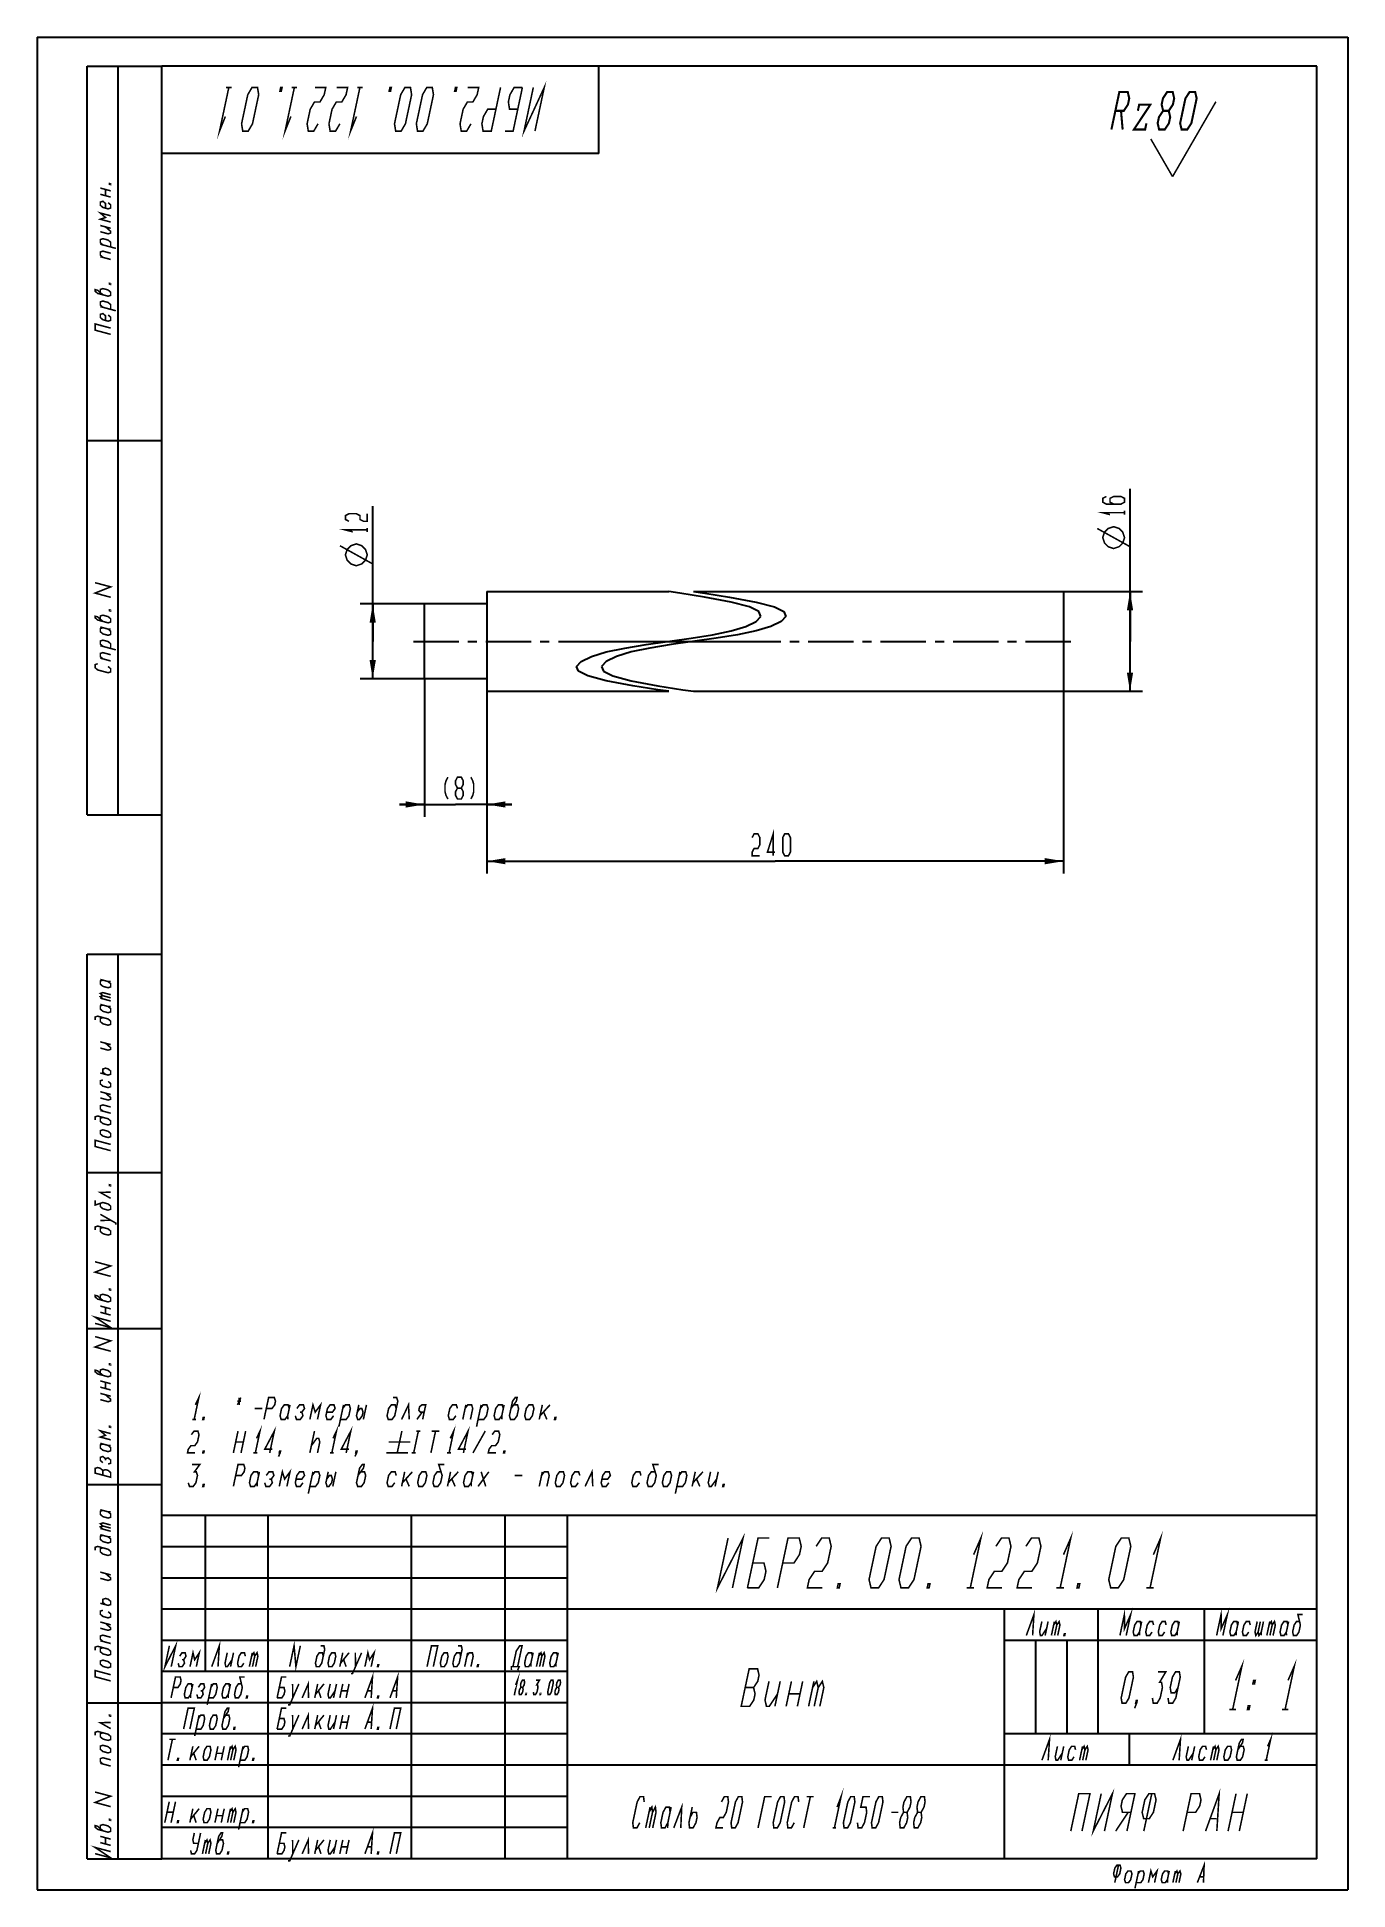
# Model space of a CAD drawing. Header units: millimetres. Extents: x 0 to 210, y 0 to 297.
import ezdxf

# ---------------------------------------------------------------- set-up
doc = ezdxf.new("R2010")
doc.units = ezdxf.units.MM
doc.header["$LTSCALE"] = 19.36
doc.linetypes.add('CENTER', pattern=[0.6, 0.375, -0.075, 0.075, -0.075])
doc.layers.get('0').update_dxf_attribs({"linetype": 'CONTINUOUS'})
doc.layers.add('ALL_AXIS', color=7, linetype='CONTINUOUS')
doc.layers.add('ALL_DIMENSIONS', color=7, linetype='CONTINUOUS')
doc.styles.get("Standard").update_dxf_attribs({"font": 'txt', "width": 0.7})
doc.dimstyles.new('DIMSTYLE_1', dxfattribs={"dimtxt": 3.5, "dimasz": 3, "dimexe": 0.18, "dimexo": 0.0625, "dimgap": 0.09, "dimtad": 1, "dimdsep": 46, "dimtxsty": 'STANDARD', "dimblk": '_FILLED', "dimblk1": '_FILLED', "dimblk2": '_FILLED', "dimcen": 0.09, "dimadec": 0, "dimazin": 0, "dimtp": 0.2, "dimtm": 0.2, "dimtfac": 1, "dimtofl": 0, "dimtmove": 0, "dimatfit": 3, "dimldrblk": '_FILLED', "dimfxl": 1, "dimtolj": 1, "dimarcsym": 0})
doc.dimstyles.new('DIMSTYLE_2', dxfattribs={"dimtxt": 3.5, "dimasz": 3, "dimexe": 0.18, "dimexo": 0.0625, "dimgap": 0.09, "dimtad": 1, "dimdec": 5, "dimdsep": 46, "dimtxsty": 'STANDARD', "dimblk": '_FILLED', "dimblk1": '_FILLED', "dimblk2": '_FILLED', "dimcen": 0.09, "dimadec": 0, "dimazin": 0, "dimtp": 0.5, "dimtm": 0.5, "dimtfac": 1, "dimtdec": 5, "dimtofl": 0, "dimtmove": 0, "dimatfit": 3, "dimldrblk": '_FILLED', "dimfxl": 1, "dimtolj": 1, "dimarcsym": 0})
doc.dimstyles.new('DIMSTYLE_3', dxfattribs={"dimtxt": 3.5, "dimasz": 3, "dimexe": 0.18, "dimexo": 0.0625, "dimgap": 0.09, "dimtad": 1, "dimdec": 5, "dimdsep": 46, "dimtxsty": 'STANDARD', "dimblk": '_FILLED', "dimblk1": '_FILLED', "dimblk2": '_FILLED', "dimcen": 0.09, "dimadec": 0, "dimazin": 0, "dimtp": 0.2, "dimtm": 0.2, "dimtfac": 1, "dimtdec": 5, "dimtofl": 0, "dimtmove": 0, "dimatfit": 3, "dimldrblk": '_FILLED', "dimfxl": 1, "dimtolj": 1, "dimarcsym": 0})

msp = doc.modelspace()

# ---------------------------------------------------------------- blocks, each defined once
blk = doc.blocks.new('_FILLED')
at = {"color": 0, "linetype": 'BYBLOCK'}
blk.add_solid([(0, 0), (-1, 0.167), (-1, -0.167)], dxfattribs=at)
blk = doc.blocks.new('*D0')
at = {"layer": 'ALL_DIMENSIONS', "color": 2, "linetype": 'CONTINUOUS'}
for p, q in [((175.09, 200.13), (175.09, 224.59)), ((163.67, 208.13), (177.09, 208.13)), ((175.09, 208.13), (175.09, 200.13)), ((175.09, 192.13), (175.09, 200.13)), ((164.19, 192.13), (177.09, 192.13))]:
    blk.add_line(p, q, dxfattribs=at)
at = {"layer": 'ALL_DIMENSIONS', "color": 2, "linetype": 'CONTINUOUS', "xscale": 3, "yscale": 3, "zscale": 3}
for p, rotation in [((175.09, 208.13), 90), ((175.09, 192.13), 270)]:
    blk.add_blockref('_FILLED', p, dxfattribs=dict(at, rotation=rotation))
blk = doc.blocks.new('*D1')
at = {"layer": 'ALL_DIMENSIONS', "color": 2, "linetype": 'CONTINUOUS'}
for p, q in [((53.77, 200.13), (53.77, 221.82)), ((62.04, 206.13), (51.77, 206.13)), ((53.77, 206.13), (53.77, 200.13)), ((53.77, 194.13), (53.77, 200.13)), ((62.04, 194.13), (51.77, 194.13))]:
    blk.add_line(p, q, dxfattribs=at)
at = {"layer": 'ALL_DIMENSIONS', "color": 2, "linetype": 'CONTINUOUS', "xscale": 3, "yscale": 3, "zscale": 3}
for p, rotation in [((53.77, 206.13), 90), ((53.77, 194.13), 270)]:
    blk.add_blockref('_FILLED', p, dxfattribs=dict(at, rotation=rotation))
blk = doc.blocks.new('*D2')
at = {"layer": 'ALL_DIMENSIONS', "color": 2, "linetype": 'CONTINUOUS'}
for p, q in [((72.04, 192.13), (72.04, 162.9)), ((164.43, 192.13), (164.43, 162.9)), ((72.04, 164.9), (118.23, 164.9)), ((164.43, 164.9), (118.23, 164.9))]:
    blk.add_line(p, q, dxfattribs=at)
at = {"layer": 'ALL_DIMENSIONS', "color": 2, "linetype": 'CONTINUOUS', "xscale": 3, "yscale": 3, "zscale": 3, "rotation": 180}
blk.add_blockref('_FILLED', (72.04, 164.9), dxfattribs=at)
at = {"layer": 'ALL_DIMENSIONS', "color": 2, "linetype": 'CONTINUOUS', "xscale": 3, "yscale": 3, "zscale": 3}
blk.add_blockref('_FILLED', (164.43, 164.9), dxfattribs=at)
blk = doc.blocks.new('*D3')
at = {"layer": 'ALL_DIMENSIONS', "color": 2, "linetype": 'CONTINUOUS'}
for p, q in [((62.04, 194.13), (62.04, 171.99)), ((72.04, 192.13), (72.04, 171.99)), ((62.04, 173.99), (58.04, 173.99)), ((58.04, 173.99), (67.04, 173.99)), ((76.04, 173.99), (67.04, 173.99)), ((72.04, 173.99), (76.04, 173.99))]:
    blk.add_line(p, q, dxfattribs=at)
at = {"layer": 'ALL_DIMENSIONS', "color": 2, "linetype": 'CONTINUOUS', "xscale": 3, "yscale": 3, "zscale": 3}
blk.add_blockref('_FILLED', (62.04, 173.99), dxfattribs=at)
at = {"layer": 'ALL_DIMENSIONS', "color": 2, "linetype": 'CONTINUOUS', "xscale": 3, "yscale": 3, "zscale": 3, "rotation": 180}
blk.add_blockref('_FILLED', (72.04, 173.99), dxfattribs=at)
blk = doc.blocks.new('STANDARD_BL0', base_point=(180.48, 281.41))
at = {"color": 2, "linetype": 'CONTINUOUS'}
for points, const_width in [([(172.11, 282.18), (173.38, 288.18), (174.73, 288.18), (174.97, 287.18), (174.76, 286.18), (174.1, 285.18), (172.75, 285.18)], 0.333), ([(181.3, 285.18), (181.96, 286.18), (182.17, 287.18), (181.93, 288.18), (181.03, 288.18), (180.37, 287.18), (180.16, 286.18), (180.4, 285.18)], 0.333), ([(183.36, 282.18), (183.12, 283.18), (183.97, 287.18), (184.63, 288.18), (185.53, 288.18), (185.77, 287.18), (184.92, 283.18), (184.26, 282.18), (183.36, 282.18)], 0.333), ([(173.65, 285.18), (173.91, 282.18)], 0.333), ([(176.35, 285.18), (176.56, 286.18), (178.36, 286.18), (175.71, 282.18), (177.51, 282.18), (177.72, 283.18)], 0.333), ([(179.76, 282.18), (180.66, 282.18), (181.32, 283.18), (181.53, 284.18), (181.3, 285.18), (180.4, 285.18), (179.73, 284.18), (179.52, 283.18), (179.76, 282.18)], 0.333), ([(181.91, 274.63), (188.85, 286.64)], 0.25), ([(181.91, 274.63), (178.42, 280.67)], 0.25)]:
    blk.add_lwpolyline(points, dxfattribs=dict(at, const_width=const_width))

# ---------------------------------------------------------------- dimensions: what is measured, and where the dimension line sits
at = {"layer": 'ALL_DIMENSIONS', "color": 2, "linetype": 'CONTINUOUS'}
for base, p1, p2, angle, picture, middle in [((175.093416, 192.127115), (163.673077, 208.127115), (164.192308, 192.127115), 270, '*D0', (174.218416, 215.019915)), ((53.768665, 206.127115), (62.041404, 194.127115), (62.041404, 206.127115), 90, '*D1', (52.893665, 212.258069))]:
    dim = msp.add_linear_dim(base=base, p1=p1, p2=p2, angle=angle, text='%%c<>', dimstyle='DIMSTYLE_1', dxfattribs=at)
    dim.commit()
    dim.dimension.update_dxf_attribs({"geometry": picture, "text_midpoint": middle, "dimtype": 160})
dim = msp.add_linear_dim(base=(72.041404, 173.993827), p1=(62.041404, 194.127115), p2=(72.041404, 192.127115), text=' (8)', dimstyle='DIMSTYLE_3', dxfattribs=at)
dim.commit()
dim.dimension.update_dxf_attribs({"geometry": '*D3', "text_midpoint": (62.141404, 174.868827), "dimtype": 160})
dim = msp.add_linear_dim(base=(164.4260192, 164.8992301), p1=(72.0414038, 192.1271154), p2=(164.4260192, 192.1271154), dimstyle='DIMSTYLE_2', dxfattribs=at)
dim.commit()
dim.dimension.update_dxf_attribs({"geometry": '*D2', "text_midpoint": (114.5587115, 165.7742301), "dimtype": 160})

# ---------------------------------------------------------------- linework, layer by layer
at = {"color": 7, "linetype": 'CONTINUOUS'}
for p, q in [((0, 297), (0, 0)), ((0, 297), (210, 297)), ((210, 297), (210, 0)), ((8, 172.349899), (8, 292.349899)), ((8, 292.349899), (20, 292.349899)), ((13, 172.349899), (13, 292.349899)), ((90, 292.349899), (20, 292.349899)), ((20, 278.349899), (20, 292.349899)), ((20, 172.349899), (20, 292.349899)), ((20, 5), (20, 292.349899)), ((205, 292.349899), (20, 292.349899)), ((90, 278.349899), (90, 292.349899)), ((205, 5), (205, 292.349899)), ((90, 278.349899), (20, 278.349899)), ((8, 232.349899), (20, 232.349899)), ((102.949559, 207.855983), (101.183481, 208.127115)), ((105.183481, 208.127115), (106.949559, 207.855983)), ((106.928082, 207.227386), (102.949559, 207.855983)), ((111.183481, 206.442315), (106.928082, 207.227386)), ((106.949559, 207.855983), (110.928082, 207.227386)), ((110.928082, 207.227386), (115.183481, 206.442315)), ((114.13864, 205.663574), (111.183481, 206.442315)), ((115.650257, 204.901218), (114.13864, 205.663574)), ((115.183481, 206.442315), (118.13864, 205.663574)), ((118.13864, 205.663574), (119.650257, 204.901218)), ((111.183481, 201.811915), (113.562515, 202.537485)), ((113.562515, 202.537485), (115.189357, 203.326426)), ((117.562515, 202.537485), (115.183481, 201.811915)), ((115.189357, 203.326426), (115.933481, 204.127115)), ((115.933481, 204.127115), (115.650257, 204.901218)), ((119.189357, 203.326426), (117.562515, 202.537485)), ((119.933481, 204.127115), (119.189357, 203.326426)), ((119.650257, 204.901218), (119.933481, 204.127115)), ((91.183481, 198.442315), (94.171288, 199.068072)), ((94.171288, 199.068072), (97.573744, 199.616811)), ((98.171288, 199.068072), (95.183481, 198.442315)), ((97.573744, 199.616811), (104.793159, 200.637521)), ((101.573744, 199.616811), (98.171288, 199.068072)), ((108.793159, 200.637521), (101.573744, 199.616811)), ((104.793159, 200.637521), (108.195557, 201.18636)), ((108.195557, 201.18636), (111.183481, 201.811915)), ((112.195557, 201.18636), (108.793159, 200.637521)), ((115.183481, 201.811915), (112.195557, 201.18636)), ((86.433481, 196.127115), (87.178128, 196.926897)), ((86.715366, 195.355331), (86.433481, 196.127115)), ((87.178128, 196.926897), (88.804796, 197.716141)), ((88.804796, 197.716141), (91.183481, 198.442315)), ((91.178128, 196.926897), (90.433481, 196.127115)), ((90.433481, 196.127115), (90.715366, 195.355331)), ((92.804796, 197.716141), (91.178128, 196.926897)), ((95.183481, 198.442315), (92.804796, 197.716141)), ((88.226342, 194.594084), (86.715366, 195.355331)), ((91.183481, 193.811915), (88.226342, 194.594084)), ((90.715366, 195.355331), (92.226342, 194.594084)), ((95.443885, 193.018175), (91.183481, 193.811915)), ((92.226342, 194.594084), (95.183481, 193.811915)), ((95.183481, 193.811915), (99.443885, 193.018175)), ((99.424794, 192.385445), (95.443885, 193.018175)), ((101.183481, 192.127115), (99.424794, 192.385445)), ((99.443885, 193.018175), (103.424794, 192.385445)), ((103.424794, 192.385445), (105.183481, 192.127115)), ((8, 172.349899), (20, 172.349899)), ((8, 5), (8, 150)), ((8, 150), (20, 150)), ((13, 5), (13, 150)), ((20, 5), (20, 150)), ((8, 115), (20, 115)), ((8, 90), (20, 90)), ((8, 65), (20, 65)), ((205, 60), (20, 60)), ((20, 5), (20, 60)), ((27, 35), (27, 60)), ((37, 5), (37, 60)), ((60, 5), (60, 60)), ((75, 5), (75, 60)), ((85, 5), (85, 60)), ((205, 5), (205, 60)), ((85, 55), (20, 55)), ((85, 50), (20, 50)), ((205, 45), (20, 45)), ((155, 5), (155, 45)), ((170, 25), (170, 45)), ((187, 25), (187, 45)), ((85, 40), (20, 40)), ((205, 40), (155, 40)), ((160, 25), (160, 40)), ((165, 25), (165, 40)), ((85, 35), (20, 35)), ((8, 30), (20, 30)), ((85, 30), (20, 30)), ((85, 25), (20, 25)), ((205, 25), (155, 25)), ((175, 20), (175, 25)), ((205, 20), (20, 20)), ((85, 15), (20, 15)), ((85, 10), (20, 10)), ((8, 5), (20, 5)), ((205, 5), (20, 5)), ((205, 5), (20, 5)), ((0, 0), (210, 0))]:
    msp.add_line(p, q, dxfattribs=at)
at = {"color": 2, "linetype": 'CONTINUOUS', "const_width": 0.25}
for points in [[(30.164314, 284.26142), (29.230851, 281.928088), (30.718751, 288.928084)], [(31.156248, 288.928084), (30.281254, 288.928084)], [(35.312497, 288.928084), (35.502021, 287.761418), (34.510088, 283.094754), (33.824607, 281.928088), (32.949603, 281.928088), (32.760089, 283.094754), (33.752022, 287.761418), (34.437503, 288.928084), (35.312497, 288.928084)], [(39.031249, 288.928084), (39.250003, 288.928084), (39.126006, 288.344762), (38.907263, 288.344762), (39.031249, 288.928084)], [(40.664319, 284.26142), (39.730855, 281.928088), (41.218745, 288.928084)], [(41.656253, 288.928084), (40.781248, 288.928084)], [(45.010082, 283.094754), (44.324602, 281.928088), (43.449607, 281.928088), (43.260083, 283.094754), (43.75605, 285.428086), (44.44153, 286.594752), (45.316535, 286.594752), (46.002016, 287.761418), (46.249999, 288.928084), (44.5, 288.928084)], [(48.510091, 283.094754), (47.8246, 281.928088), (46.949605, 281.928088), (46.760092, 283.094754), (47.256048, 285.428086), (47.941539, 286.594752), (48.816533, 286.594752), (49.502014, 287.761418), (49.749997, 288.928084), (47.999998, 288.928084)], [(51.164324, 284.26142), (50.23085, 281.928088), (51.71875, 288.928084)], [(52.156247, 288.928084), (51.281253, 288.928084)], [(56.53125, 288.928084), (56.750004, 288.928084), (56.626007, 288.344762), (56.407264, 288.344762), (56.53125, 288.928084)], [(59.812505, 288.928084), (60.002019, 287.761418), (59.010085, 283.094754), (58.324604, 281.928088), (57.4496, 281.928088), (57.260086, 283.094754), (58.25202, 287.761418), (58.9375, 288.928084), (59.812505, 288.928084)], [(63.312503, 288.928084), (63.502017, 287.761418), (62.510083, 283.094754), (61.824603, 281.928088), (60.949608, 281.928088), (60.760084, 283.094754), (61.752018, 287.761418), (62.437498, 288.928084), (63.312503, 288.928084)], [(67.031255, 288.928084), (67.249998, 288.928084), (67.126012, 288.344762), (66.907258, 288.344762), (67.031255, 288.928084)], [(69.51009, 283.094754), (68.824609, 281.928088), (67.949604, 281.928088), (67.760091, 283.094754), (68.256047, 285.428086), (68.941538, 286.594752), (69.816532, 286.594752), (70.502013, 287.761418), (70.749996, 288.928084), (68.999997, 288.928084)], [(74.250005, 288.928084), (72.762104, 281.928088), (71.449603, 281.928088), (71.260089, 283.094754), (71.508072, 284.26142), (72.193553, 285.428086), (73.506055, 285.428086)], [(77.750003, 288.928084), (76.262103, 281.928088), (74.949601, 281.928088)], [(77.750003, 288.928084), (76.437501, 288.928084), (75.752021, 287.761418), (75.504037, 286.594752), (75.693551, 285.428086), (77.006053, 285.428086)], [(79.762101, 281.928088), (81.250001, 288.928084), (78.012102, 281.928088), (79.500002, 288.928084)], [(11.794094, 273.47491), (11.794094, 273.349893), (11.58576, 273.40573), (11.58576, 273.530727), (11.794094, 273.47491)], [(10.127428, 272.796477), (11.794094, 272.349902)], [(11.794094, 271.349891), (10.127428, 271.796486)], [(10.960764, 269.573197), (10.960764, 270.323195), (10.544096, 270.684842), (10.127428, 270.546482), (10.127428, 270.046477), (10.544096, 269.68483), (11.377426, 269.461543), (11.794094, 269.599902), (11.794094, 270.099908), (11.377426, 270.461555)], [(10.960764, 271.573199), (10.960764, 272.573189)], [(11.794094, 267.349908), (10.127428, 267.796482), (10.960764, 268.07318), (10.127428, 268.796473), (11.794094, 268.349898)], [(10.127428, 266.796471), (11.794094, 266.349896)], [(10.127428, 265.79648), (11.377426, 265.461539), (11.794094, 265.599898), (11.794094, 265.849891), (10.960764, 266.573184)], [(11.794094, 263.349904), (11.794094, 264.099902), (11.377426, 264.461549), (10.544096, 264.684836), (10.127428, 264.546477), (10.127428, 264.046471), (10.544096, 263.684846)], [(12.62743, 263.126617), (10.127428, 263.796479)], [(10.544096, 261.684844), (10.127428, 262.04649), (10.127428, 262.546475), (10.544096, 262.684834), (11.794094, 262.349893)], [(11.794094, 261.349902), (10.127428, 261.796477)], [(10.544096, 255.684838), (9.71076, 256.408131), (9.294097, 256.519764), (9.294097, 256.269771), (9.71076, 255.908125), (11.377426, 255.461551), (11.794094, 255.59991), (11.794094, 256.099895), (11.377426, 256.461541), (10.544096, 256.684828), (10.127428, 256.54649), (10.127428, 256.046484)], [(11.794094, 257.474895), (11.794094, 257.349898), (11.58576, 257.405715), (11.58576, 257.530732), (11.794094, 257.474895)], [(11.794094, 253.349895), (11.794094, 254.099893), (11.377426, 254.461539), (10.544096, 254.684826), (10.127428, 254.546488), (10.127428, 254.046482), (10.544096, 253.684836)], [(12.62743, 253.126607), (10.127428, 253.79649)], [(10.960764, 251.57318), (10.960764, 252.323199), (10.544096, 252.684846), (10.127428, 252.546486), (10.127428, 252.04648), (10.544096, 251.684834), (11.377426, 251.461547), (11.794094, 251.599906), (11.794094, 252.099891), (11.377426, 252.461537)], [(11.794094, 249.349891), (9.294097, 250.019773), (9.294097, 251.019764), (11.794094, 250.349902)], [(11.794094, 207.204057), (9.294097, 207.873939), (11.794094, 208.870729), (9.294097, 209.540611)], [(11.794094, 205.120738), (11.794094, 204.995742), (11.58576, 205.051559), (11.58576, 205.176555), (11.794094, 205.120738)], [(10.544096, 203.33066), (9.71076, 204.053953), (9.294097, 204.165607), (9.294097, 203.915615), (9.71076, 203.553969), (11.377426, 203.107373), (11.794094, 203.245732), (11.794094, 203.745738), (11.377426, 204.107385), (10.544096, 204.330672), (10.127428, 204.192313), (10.127428, 203.692307)], [(10.127428, 202.442324), (11.377426, 202.107383), (11.794094, 202.120725)], [(10.544096, 202.33067), (10.127428, 202.192311), (10.127428, 201.692305), (10.544096, 201.33068), (11.377426, 201.107371), (11.794094, 201.24573), (11.794094, 201.745736), (11.377426, 202.107383)], [(11.794094, 198.995736), (11.794094, 199.745734), (11.377426, 200.107381), (10.544096, 200.330668), (10.127428, 200.192309), (10.127428, 199.692324), (10.544096, 199.330678)], [(12.62743, 198.772449), (10.127428, 199.442311)], [(9.71076, 196.553951), (9.294097, 196.415613), (9.294097, 195.915607), (9.71076, 195.553961), (11.377426, 195.107387), (11.794094, 195.245725), (11.794094, 195.74573), (11.377426, 196.107377)], [(10.544096, 197.330676), (10.127428, 197.692322), (10.127428, 198.192307), (10.544096, 198.330666), (11.794094, 197.995725)], [(11.794094, 196.995734), (10.127428, 197.442309)], [(10.127428, 145.946582), (11.377426, 145.611641), (11.794094, 145.625004)], [(10.544096, 145.834938), (10.127428, 145.696579), (10.127428, 145.196584), (10.544096, 144.834937), (11.377426, 144.61165), (11.794094, 144.749999), (11.794094, 145.250005), (11.377426, 145.611641)], [(10.544096, 143.334941), (10.127428, 143.696577), (10.544096, 143.834937), (11.794094, 143.499995)], [(10.544096, 142.834936), (10.127428, 143.196582), (10.544096, 143.334941), (11.794094, 143)], [(11.794094, 142.500005), (10.127428, 142.946579)], [(10.544096, 139.834933), (10.127428, 139.696584), (10.127428, 139.196578), (10.544096, 138.834932), (11.377426, 138.611645), (11.794094, 138.750004), (11.794094, 139.249999), (11.377426, 139.611646), (9.71076, 140.05823), (9.294097, 139.919871), (9.294097, 139.419876)], [(10.127428, 141.946578), (11.377426, 141.611647), (11.794094, 141.625)], [(10.544096, 141.834935), (10.127428, 141.696586), (10.127428, 141.19658), (10.544096, 140.834934), (11.377426, 140.611646), (11.794094, 140.749995), (11.794094, 141.250001), (11.377426, 141.611647)], [(10.127428, 135.946583), (11.794094, 135.499998)], [(10.127428, 134.946582), (11.377426, 134.611641), (11.794094, 134.75), (11.794094, 135.000003), (10.960764, 135.723296)], [(10.127428, 130.946578), (11.377426, 130.611647), (11.794094, 130.749996), (11.794094, 131.250002), (11.377426, 131.611648), (10.960764, 131.723292), (10.544096, 131.584933), (10.544096, 131.084937), (10.960764, 130.723291)], [(10.544096, 129.834934), (10.127428, 129.696585), (10.127428, 129.196579), (10.544096, 128.834933), (11.377426, 128.611646), (11.794094, 128.750005), (11.794094, 129.25), (11.377426, 129.611646)], [(10.127428, 127.946586), (11.794094, 127.500001)], [(10.127428, 126.946585), (11.377426, 126.611644), (11.794094, 126.750003), (11.794094, 126.999995), (10.960764, 127.723288)], [(10.544096, 124.834939), (10.127428, 125.196586), (10.127428, 125.696581), (10.544096, 125.83494), (11.794094, 125.499999)], [(11.794094, 124.499998), (10.127428, 124.946583)], [(10.544096, 123.834938), (10.127428, 123.696579), (10.127428, 123.196584), (10.544096, 122.834937), (11.377426, 122.61165), (11.794094, 122.749999), (11.794094, 123.250005), (11.377426, 123.611641), (9.71076, 124.058226), (9.294097, 123.919877), (9.294097, 123.419871)], [(11.377426, 120.611648), (11.794094, 120.749997), (11.794094, 121.250003), (11.377426, 121.611649), (10.544096, 121.834937), (10.127428, 121.696577), (10.127428, 121.196582), (10.544096, 120.834936), (11.377426, 120.611648)], [(11.794094, 118.500003), (9.294097, 119.169875), (9.294097, 120.169876), (11.794094, 119.500004)], [(11.794094, 112.979163), (11.794094, 112.854167), (11.58576, 112.909994), (11.58576, 113.03499), (11.794094, 112.979163)], [(10.127428, 110.050746), (10.127428, 109.550751), (10.544096, 109.189104), (11.377426, 108.965817), (11.794094, 109.104166), (11.794094, 109.604172), (11.377426, 109.965808), (10.544096, 110.189105), (9.294097, 109.774038), (9.294097, 110.524036)], [(11.794094, 110.854165), (10.127428, 111.800745), (11.794094, 111.854166)], [(12.62743, 106.630874), (12.62743, 106.880877), (10.127428, 108.300747)], [(10.127428, 107.300746), (11.794094, 107.354167)], [(10.544096, 106.189102), (10.127428, 106.050753), (10.127428, 105.550747), (10.544096, 105.189101), (11.377426, 104.965813), (11.794094, 105.104162), (11.794094, 105.604168), (11.377426, 105.965814), (9.71076, 106.412399), (9.294097, 106.27404), (9.294097, 105.774045)], [(11.794094, 98.354169), (9.294097, 99.024041), (11.794094, 100.02083), (9.294097, 100.690702)], [(10.544096, 94.480772), (9.71076, 95.204065), (9.294097, 95.315709), (9.294097, 95.065706), (9.71076, 94.70406), (11.377426, 94.257475), (11.794094, 94.395834), (11.794094, 94.895829), (11.377426, 95.257476), (10.544096, 95.480773), (10.127428, 95.342414), (10.127428, 94.842419)], [(11.794094, 96.270829), (11.794094, 96.145833), (11.58576, 96.20166), (11.58576, 96.326656), (11.794094, 96.270829)], [(9.294097, 90.81571), (11.794094, 90.145838), (9.294097, 91.815711), (11.794094, 91.145828)], [(10.127428, 93.592415), (11.794094, 93.14583)], [(11.794094, 92.145829), (10.127428, 92.592414)], [(10.960764, 92.369127), (10.960764, 93.369128)], [(11.794094, 86.354168), (9.294097, 87.02404), (11.794094, 88.020834), (9.294097, 88.690707)], [(10.544096, 82.480771), (9.71076, 83.204059), (9.294097, 83.315708), (9.294097, 83.065705), (9.71076, 82.704059), (11.377426, 82.257479), (11.794094, 82.395833), (11.794094, 82.895833), (11.377426, 83.25748), (10.544096, 83.480772), (10.127428, 83.342413), (10.127428, 82.842418)], [(11.794094, 84.270833), (11.794094, 84.145832), (11.58576, 84.201654), (11.58576, 84.326655), (11.794094, 84.270833)], [(10.127428, 81.592414), (11.794094, 81.145834)], [(11.794094, 80.145833), (10.127428, 80.592413)], [(10.960764, 80.369126), (10.960764, 81.369127)], [(10.127428, 79.592417), (11.794094, 79.145833)], [(10.127428, 78.592417), (11.377426, 78.25748), (11.794094, 78.395834), (11.794094, 78.645832), (10.960764, 79.369125)], [(25.358926, 77.753693), (25.913158, 78.920359), (25.169208, 75.420356)], [(32.067293, 78.337026), (32.679791, 78.337026)], [(32.650658, 78.920359), (32.096426, 77.753693)], [(32.344409, 78.920359), (32.402675, 77.753693)], [(34.881811, 77.170355), (36.106807, 77.170355)], [(36.347335, 75.420356), (37.091274, 78.920359), (38.010032, 78.920359), (38.192284, 78.337026), (38.068298, 77.753693), (37.638052, 77.170355), (36.719305, 77.170355)], [(40.394304, 77.170355), (40.212052, 77.753693), (39.599543, 77.753693), (39.169308, 77.170355), (38.921324, 76.003689), (39.103587, 75.420356), (39.716085, 75.420356), (40.14632, 76.003689)], [(40.518301, 77.753693), (40.14632, 76.003689), (40.175453, 75.420356)], [(41.371327, 76.003689), (41.553579, 75.420356), (42.166077, 75.420356), (42.596323, 76.003689), (42.414061, 76.587022), (42.844307, 77.170355), (42.662044, 77.753693), (42.049546, 77.753693), (41.619311, 77.170355)], [(43.697333, 75.420356), (44.1933, 77.753693), (44.557814, 76.587022), (45.418296, 77.753693), (44.922329, 75.420356)], [(46.395319, 76.587022), (47.314066, 76.587022), (47.744302, 77.170355), (47.56205, 77.753693), (46.949552, 77.753693), (46.519306, 77.170355), (46.271322, 76.003689), (46.453585, 75.420356), (47.066083, 75.420356), (47.496318, 76.003689)], [(48.349345, 74.25369), (49.093295, 77.753693)], [(48.597328, 75.420356), (49.516086, 75.420356), (49.946321, 76.003689), (50.194305, 77.170355), (50.012042, 77.753693), (49.399544, 77.753693), (48.969309, 77.170355)], [(51.543298, 77.753693), (51.171328, 76.003689), (51.35358, 75.420356), (51.659829, 75.420356), (52.090075, 76.003689), (52.214062, 76.587022), (52.03181, 77.170355), (51.725561, 77.170355), (51.295314, 76.587022)], [(52.768294, 77.753693), (52.272327, 75.420356)], [(57.544303, 77.170355), (57.362051, 77.753693), (56.749542, 77.753693), (56.319307, 77.170355), (56.071323, 76.003689), (56.253586, 75.420356), (56.866084, 75.420356), (57.296319, 76.003689), (57.792286, 78.337026), (57.610034, 78.920359), (56.997525, 78.920359)], [(58.397329, 75.420356), (59.505794, 77.753693), (59.622336, 75.420356)], [(61.766079, 75.420356), (62.262046, 77.753693), (61.649548, 77.753693), (61.281306, 77.462027), (61.157309, 76.878688), (61.401564, 76.587022), (62.014063, 76.587022)], [(67.344304, 77.170355), (67.162052, 77.753693), (66.549543, 77.753693), (66.119308, 77.170355), (65.871324, 76.003689), (66.053587, 75.420356), (66.666085, 75.420356), (67.09632, 76.003689)], [(68.19733, 75.420356), (68.693297, 77.753693)], [(68.569311, 77.170355), (68.999546, 77.753693), (69.612044, 77.753693), (69.794307, 77.170355), (69.422337, 75.420356)], [(70.39935, 74.25369), (71.1433, 77.753693)], [(70.647333, 75.420356), (71.56608, 75.420356), (71.996326, 76.003689), (72.24431, 77.170355), (72.062047, 77.753693), (71.449549, 77.753693), (71.019303, 77.170355)], [(74.694302, 77.170355), (74.51205, 77.753693), (73.899552, 77.753693), (73.469306, 77.170355), (73.221322, 76.003689), (73.403585, 75.420356), (74.016083, 75.420356), (74.446318, 76.003689)], [(74.818299, 77.753693), (74.446318, 76.003689), (74.475462, 75.420356)], [(75.919309, 77.170355), (76.77979, 78.337026), (76.903776, 78.920359), (76.597527, 78.920359), (76.167292, 78.337026), (75.671325, 76.003689), (75.853577, 75.420356), (76.466086, 75.420356), (76.896321, 76.003689), (77.144305, 77.170355), (76.962042, 77.753693), (76.349544, 77.753693)], [(78.121328, 76.003689), (78.30358, 75.420356), (78.916078, 75.420356), (79.346324, 76.003689), (79.594308, 77.170355), (79.412045, 77.753693), (78.799547, 77.753693), (78.369301, 77.170355), (78.121328, 76.003689)], [(80.943301, 77.753693), (80.447334, 75.420356)], [(80.57132, 76.003689), (82.168297, 77.753693)], [(11.794094, 74.270834), (11.794094, 74.145833), (11.58576, 74.201655), (11.58576, 74.326656), (11.794094, 74.270834)], [(24.862959, 75.420356), (25.475457, 75.420356)], [(26.700453, 75.420356), (26.547334, 75.420356), (26.609327, 75.712022), (26.762457, 75.712022), (26.700453, 75.420356)], [(35.158927, 72.386402), (35.713159, 73.553068), (34.969209, 70.05307)], [(37.266082, 70.05307), (38.010032, 73.553068), (36.471321, 70.636403), (37.696328, 70.636403)], [(42.107812, 76.587022), (42.414061, 76.587022)], [(47.40892, 72.386402), (47.963152, 73.553068), (47.219202, 70.05307)], [(49.516086, 70.05307), (50.260025, 73.553068), (48.721325, 70.636403), (49.946321, 70.636403)], [(60.847332, 75.420356), (61.707813, 76.587022)], [(66.192258, 72.386402), (66.74649, 73.553068), (66.00254, 70.05307)], [(68.299413, 70.05307), (69.043363, 73.553068), (67.504652, 70.636403), (68.729659, 70.636403)], [(81.154686, 76.587022), (81.67233, 75.420356)], [(83.050456, 75.420356), (82.897337, 75.420356), (82.95933, 75.712022), (83.112449, 75.712022), (83.050456, 75.420356)], [(11.794094, 72.145831), (10.127428, 72.592416), (10.960764, 72.869124), (10.127428, 73.592417), (11.794094, 73.145832)], [(10.127428, 71.592415), (11.377426, 71.257479), (11.794094, 71.270832)], [(10.544096, 71.480771), (10.127428, 71.342417), (10.127428, 70.842417), (10.544096, 70.480771), (11.377426, 70.257478), (11.794094, 70.395832), (11.794094, 70.895833), (11.377426, 71.257479)], [(24.717284, 72.969735), (25.14753, 73.553068), (25.760028, 73.553068), (25.942291, 72.969735), (25.694308, 71.803069), (25.264062, 71.219736), (24.651563, 71.219736), (24.221328, 70.636403), (24.097331, 70.05307), (25.322327, 70.05307)], [(31.447329, 70.05307), (32.191279, 73.553068)], [(31.81931, 71.803069), (33.044306, 71.803069)], [(33.416275, 73.553068), (32.672336, 70.05307)], [(44.441283, 73.553068), (43.697333, 70.05307)], [(43.945316, 71.219736), (44.805798, 72.386402), (45.112047, 72.386402), (45.29431, 71.803069), (44.922329, 70.05307)], [(56.319307, 71.803069), (59.819305, 71.803069)], [(58.441275, 73.553068), (57.697336, 70.05307)], [(61.080867, 73.553068), (60.336917, 70.05307)], [(60.774618, 73.553068), (61.387116, 73.553068)], [(63.837108, 73.553068), (63.093169, 70.05307)], [(63.22461, 73.553068), (64.449617, 73.553068)], [(69.830669, 70.05307), (71.799615, 73.553068)], [(72.900625, 72.969735), (73.33086, 73.553068), (73.943358, 73.553068), (74.125621, 72.969735), (73.877638, 71.803069), (73.447402, 71.219736), (72.834894, 71.219736), (72.404658, 70.636403), (72.280661, 70.05307), (73.505668, 70.05307)], [(11.377426, 68.257481), (11.794094, 68.395835), (11.794094, 68.895836), (11.377426, 69.257477), (10.960764, 69.119123), (10.544096, 69.48077), (10.127428, 69.342416), (10.127428, 68.842415), (10.544096, 68.480769)], [(10.960764, 68.869125), (10.960764, 69.119123)], [(24.841281, 68.185783), (26.066277, 68.185783), (25.205796, 67.019117), (25.512045, 67.019117), (25.694308, 66.435784), (25.446324, 65.269112), (25.016078, 64.685779), (24.40358, 64.685779), (24.221328, 65.269112)], [(26.700453, 70.05307), (26.547334, 70.05307), (26.609327, 70.344737), (26.762457, 70.344737), (26.700453, 70.05307)], [(31.447329, 64.685779), (32.191279, 68.185783), (33.110026, 68.185783), (33.292289, 67.60245), (33.168292, 67.019117), (32.738057, 66.435784), (31.81931, 66.435784)], [(34.66296, 70.05307), (35.275458, 70.05307)], [(38.950457, 70.05307), (38.797327, 70.05307), (38.859331, 70.344737), (39.01245, 70.344737), (38.950457, 70.05307), (38.673341, 69.469737)], [(46.912953, 70.05307), (47.525462, 70.05307)], [(51.200461, 70.05307), (51.047331, 70.05307), (51.109324, 70.344737), (51.262454, 70.344737), (51.200461, 70.05307), (50.923345, 69.469737)], [(51.419301, 66.435784), (52.279793, 67.60245), (52.403779, 68.185783), (52.09753, 68.185783), (51.667284, 67.60245), (51.171328, 65.269112), (51.35358, 64.685779), (51.966078, 64.685779), (52.396324, 65.269112), (52.644308, 66.435784), (52.462045, 67.019117), (51.849547, 67.019117)], [(55.947337, 70.05307), (59.447335, 70.05307)], [(60.030668, 70.05307), (60.643166, 70.05307)], [(64.712049, 67.019117), (64.099551, 67.019117), (63.669305, 66.435784), (63.421321, 65.269112), (63.603584, 64.685779), (64.216082, 64.685779), (64.646328, 65.269112), (64.894301, 66.435784), (64.347534, 68.185783), (65.266281, 68.185783)], [(65.696291, 70.05307), (66.308789, 70.05307)], [(74.883794, 70.05307), (74.730664, 70.05307), (74.792657, 70.344737), (74.945787, 70.344737), (74.883794, 70.05307)], [(99.012047, 67.019117), (98.399549, 67.019117), (97.969303, 66.435784), (97.721319, 65.269112), (97.903582, 64.685779), (98.51608, 64.685779), (98.946326, 65.269112), (99.19431, 66.435784), (98.647532, 68.185783), (99.566279, 68.185783)], [(11.794094, 66.145836), (11.794094, 66.895834), (11.377426, 67.25748), (10.960764, 67.369124), (10.544096, 67.23077), (10.127428, 67.592417), (9.71076, 67.70406), (9.294097, 67.565706), (9.294097, 66.815708), (11.794094, 66.145836)], [(10.544096, 66.480772), (10.544096, 67.23077)], [(35.494309, 66.435784), (35.312046, 67.019117), (34.699548, 67.019117), (34.269302, 66.435784), (34.021318, 65.269112), (34.203581, 64.685779), (34.816079, 64.685779), (35.246325, 65.269112)], [(35.618295, 67.019117), (35.246325, 65.269112), (35.275458, 64.685779)], [(36.471321, 65.269112), (36.653584, 64.685779), (37.266082, 64.685779), (37.696328, 65.269112), (37.514065, 65.852451), (37.944301, 66.435784), (37.762049, 67.019117), (37.149551, 67.019117), (36.719305, 66.435784)], [(37.207816, 65.852451), (37.514065, 65.852451)], [(38.797327, 64.685779), (39.293294, 67.019117), (39.657819, 65.852451), (40.518301, 67.019117), (40.022334, 64.685779)], [(41.495313, 65.852451), (42.414061, 65.852451), (42.844307, 66.435784), (42.662044, 67.019117), (42.049546, 67.019117), (41.619311, 66.435784), (41.371327, 65.269112), (41.553579, 64.685779), (42.166077, 64.685779), (42.596323, 65.269112)], [(43.44935, 63.519113), (44.1933, 67.019117)], [(43.697333, 64.685779), (44.61608, 64.685779), (45.046326, 65.269112), (45.29431, 66.435784), (45.112047, 67.019117), (44.499549, 67.019117), (44.069303, 66.435784)], [(46.643292, 67.019117), (46.271322, 65.269112), (46.453585, 64.685779), (46.759834, 64.685779), (47.190069, 65.269112), (47.314066, 65.852451), (47.131804, 66.435784), (46.825555, 66.435784), (46.395319, 65.852451)], [(47.868299, 67.019117), (47.372332, 64.685779)], [(57.544303, 66.435784), (57.362051, 67.019117), (56.749542, 67.019117), (56.319307, 66.435784), (56.071323, 65.269112), (56.253586, 64.685779), (56.866084, 64.685779), (57.296319, 65.269112)], [(58.893296, 67.019117), (58.397329, 64.685779)], [(58.521326, 65.269112), (60.118292, 67.019117)], [(59.104691, 65.852451), (59.622336, 64.685779)], [(60.971318, 65.269112), (61.153581, 64.685779), (61.766079, 64.685779), (62.196325, 65.269112), (62.444309, 66.435784), (62.262046, 67.019117), (61.649548, 67.019117), (61.219302, 66.435784), (60.971318, 65.269112)], [(66.243294, 67.019117), (65.747327, 64.685779)], [(65.871324, 65.269112), (67.468301, 67.019117)], [(66.454689, 65.852451), (66.972334, 64.685779)], [(69.794307, 66.435784), (69.612044, 67.019117), (68.999546, 67.019117), (68.569311, 66.435784), (68.321327, 65.269112), (68.503579, 64.685779), (69.116077, 64.685779), (69.546323, 65.269112)], [(69.918293, 67.019117), (69.546323, 65.269112), (69.575456, 64.685779)], [(70.647333, 64.685779), (72.368296, 67.019117)], [(71.1433, 67.019117), (71.872329, 64.685779)], [(76.531807, 66.435784), (77.756803, 66.435784)], [(80.447334, 64.685779), (80.943301, 67.019117)], [(80.819304, 66.435784), (81.24955, 67.019117), (81.862048, 67.019117), (82.044311, 66.435784), (81.67233, 64.685779)], [(83.021323, 65.269112), (83.203586, 64.685779), (83.816084, 64.685779), (84.246319, 65.269112), (84.494303, 66.435784), (84.312051, 67.019117), (83.699542, 67.019117), (83.269307, 66.435784), (83.021323, 65.269112)], [(86.944306, 66.435784), (86.762043, 67.019117), (86.149545, 67.019117), (85.71931, 66.435784), (85.471326, 65.269112), (85.653578, 64.685779), (86.266087, 64.685779), (86.696322, 65.269112)], [(87.797332, 64.685779), (88.905797, 67.019117), (89.022328, 64.685779)], [(90.495318, 65.852451), (91.414065, 65.852451), (91.844301, 66.435784), (91.662049, 67.019117), (91.049551, 67.019117), (90.619305, 66.435784), (90.371321, 65.269112), (90.553584, 64.685779), (91.166082, 64.685779), (91.596328, 65.269112)], [(96.744307, 66.435784), (96.562044, 67.019117), (95.949546, 67.019117), (95.519311, 66.435784), (95.271327, 65.269112), (95.453579, 64.685779), (96.066077, 64.685779), (96.496323, 65.269112)], [(100.171322, 65.269112), (100.353585, 64.685779), (100.966083, 64.685779), (101.396318, 65.269112), (101.644302, 66.435784), (101.46205, 67.019117), (100.849552, 67.019117), (100.419306, 66.435784), (100.171322, 65.269112)], [(102.249345, 63.519113), (102.993295, 67.019117)], [(102.497328, 64.685779), (103.416086, 64.685779), (103.846321, 65.269112), (104.094305, 66.435784), (103.912042, 67.019117), (103.299544, 67.019117), (102.869309, 66.435784)], [(105.443298, 67.019117), (104.947331, 64.685779)], [(105.071328, 65.269112), (106.668294, 67.019117)], [(105.654693, 65.852451), (106.172327, 64.685779)], [(107.893301, 67.019117), (107.52132, 65.269112), (107.703583, 64.685779), (108.009832, 64.685779), (108.870313, 65.852451)], [(109.118297, 67.019117), (108.62233, 64.685779)], [(26.700453, 64.685779), (26.547334, 64.685779), (26.609327, 64.977446), (26.762457, 64.977446), (26.700453, 64.685779)], [(110.000467, 64.685779), (109.847326, 64.685779), (109.90933, 64.977446), (110.062449, 64.977446), (110.000467, 64.685779)], [(10.127428, 60.94658), (11.377426, 60.611644), (11.794094, 60.625001)], [(10.544096, 60.834936), (10.127428, 60.696582), (10.127428, 60.196582), (10.544096, 59.834935), (11.377426, 59.611648), (11.794094, 59.750002), (11.794094, 60.250002), (11.377426, 60.611644)], [(10.544096, 58.334939), (10.127428, 58.69658), (10.544096, 58.834934), (11.794094, 58.499998)], [(10.544096, 57.834938), (10.127428, 58.19658), (10.544096, 58.334939), (11.794094, 57.999998)], [(11.794094, 57.500002), (10.127428, 57.946582)], [(10.127428, 56.946581), (11.377426, 56.611645), (11.794094, 56.624998)], [(10.544096, 56.834938), (10.127428, 56.696583), (10.127428, 56.196583), (10.544096, 55.834937), (11.377426, 55.611644), (11.794094, 55.749998), (11.794094, 56.249999), (11.377426, 56.611645)], [(110.700449, 56.410637), (109.000004, 48.41064), (113.100447, 56.410637), (111.400002, 48.41064)], [(113.8, 48.41064), (115.500445, 56.410637), (117.300449, 56.410637)], [(118.599996, 48.41064), (120.300463, 56.410637), (122.100445, 56.410637), (122.417039, 55.077306), (122.133639, 53.74397), (121.250223, 52.410639), (119.450219, 52.410639)], [(124.817037, 55.077306), (125.700453, 56.410637), (126.900463, 56.410637), (127.217035, 55.077306), (126.650234, 52.410639), (125.766818, 51.077302), (124.566809, 51.077302), (123.683414, 49.743971), (123.399992, 48.41064), (125.79999, 48.41064)], [(133.6, 48.41064), (133.283406, 49.743971), (134.417051, 55.077306), (135.300445, 56.410637), (136.500455, 56.410637), (136.817049, 55.077306), (135.683404, 49.743971), (134.80001, 48.41064), (133.6, 48.41064)], [(138.399996, 48.41064), (138.083402, 49.743971), (139.217047, 55.077306), (140.100463, 56.410637), (141.300451, 56.410637), (141.617045, 55.077306), (140.4834, 49.743971), (139.600006, 48.41064), (138.399996, 48.41064)], [(150.033635, 53.74397), (151.200451, 56.410637), (149.500006, 48.41064)], [(153.617035, 55.077306), (154.500451, 56.410637), (155.700461, 56.410637), (156.017033, 55.077306), (155.450232, 52.410639), (154.566816, 51.077302), (153.366828, 51.077302), (152.483412, 49.743971), (152.19999, 48.41064), (154.60001, 48.41064)], [(158.417053, 55.077306), (159.300447, 56.410637), (160.500457, 56.410637), (160.817051, 55.077306), (160.250229, 52.410639), (159.366813, 51.077302), (158.166824, 51.077302), (157.283408, 49.743971), (157.000008, 48.41064), (159.400006, 48.41064)], [(164.433645, 53.74397), (165.600461, 56.410637), (163.899994, 48.41064)], [(171.99999, 48.41064), (171.683418, 49.743971), (172.817041, 55.077306), (173.700457, 56.410637), (174.900445, 56.410637), (175.217039, 55.077306), (174.083416, 49.743971), (173.2, 48.41064), (171.99999, 48.41064)], [(178.833633, 53.74397), (180.000449, 56.410637), (178.300004, 48.41064)], [(10.544096, 54.834936), (10.127428, 54.696582), (10.127428, 54.196581), (10.544096, 53.834935), (11.377426, 53.611647), (11.794094, 53.750001), (11.794094, 54.250002), (11.377426, 54.611643), (9.71076, 55.058228), (9.294097, 54.919874), (9.294097, 54.419874)], [(10.127428, 50.946581), (11.794094, 50.500001)], [(10.127428, 49.94658), (11.377426, 49.611644), (11.794094, 49.749998), (11.794094, 50), (10.960764, 50.723293)], [(113.8, 48.41064), (115.600004, 48.41064), (116.483398, 49.743971), (116.76682, 51.077302), (116.450227, 52.410639), (114.650223, 52.410639)], [(128.499996, 48.41064), (128.20001, 48.41064), (128.341699, 49.077306), (128.641707, 49.077306), (128.499996, 48.41064)], [(142.900006, 48.41064), (142.599998, 48.41064), (142.741709, 49.077306), (143.041695, 49.077306), (142.900006, 48.41064)], [(148.89999, 48.41064), (150.1, 48.41064)], [(163.3, 48.41064), (164.50001, 48.41064)], [(166.900008, 48.41064), (166.6, 48.41064), (166.741711, 49.077306), (167.041697, 49.077306), (166.900008, 48.41064)], [(177.70001, 48.41064), (178.899998, 48.41064)], [(10.127428, 45.946581), (11.377426, 45.611645), (11.794094, 45.749999), (11.794094, 46.25), (11.377426, 46.611646), (10.960764, 46.72329), (10.544096, 46.584936), (10.544096, 46.084935), (10.960764, 45.723289)], [(10.544096, 44.834937), (10.127428, 44.696583), (10.127428, 44.196582), (10.544096, 43.834936), (11.377426, 43.611646), (11.794094, 43.75), (11.794094, 44.25), (11.377426, 44.611647)], [(158.480002, 40.787578), (159.694557, 44.137581), (159.484998, 40.787578)], [(173.475, 40.787578), (174.187057, 44.137581), (174.214857, 41.904245), (175.192074, 44.137581), (174.479996, 40.787578)], [(188.964998, 40.787578), (189.677055, 44.137581), (189.704855, 41.904245), (190.682072, 44.137581), (189.969994, 40.787578)], [(10.127428, 42.946581), (11.794094, 42.500001)], [(10.127428, 41.946583), (11.377426, 41.611646), (11.794094, 41.75), (11.794094, 42.000001), (10.960764, 42.723291)], [(160.964713, 43.020914), (160.608674, 41.345912), (160.741254, 40.787578), (160.992492, 40.787578), (161.73235, 41.904245)], [(161.969709, 43.020914), (161.49499, 40.787578)], [(162.500008, 40.787578), (162.974705, 43.020914)], [(162.856025, 42.462581), (163.225965, 43.020914), (163.358523, 42.462581), (163.002506, 40.787578)], [(163.358523, 42.462581), (163.728463, 43.020914), (163.861043, 42.462581), (163.505004, 40.787578)], [(176.846027, 42.462581), (176.713469, 43.020914), (176.210949, 43.020914), (175.841031, 42.462581), (175.603672, 41.345912), (175.736252, 40.787578), (176.23875, 40.787578), (176.608668, 41.345912)], [(176.964707, 43.020914), (176.608668, 41.345912), (176.615629, 40.787578)], [(178.856041, 42.462581), (178.723461, 43.020914), (178.220963, 43.020914), (177.851023, 42.462581), (177.613686, 41.345912), (177.746244, 40.787578), (178.248742, 40.787578), (178.618682, 41.345912)], [(180.866033, 42.462581), (180.733453, 43.020914), (180.230955, 43.020914), (179.861037, 42.462581), (179.623678, 41.345912), (179.756258, 40.787578), (180.258756, 40.787578), (180.628674, 41.345912)], [(182.876025, 42.462581), (182.743467, 43.020914), (182.240969, 43.020914), (181.871029, 42.462581), (181.63367, 41.345912), (181.76625, 40.787578), (182.268748, 40.787578), (182.638688, 41.345912)], [(182.994705, 43.020914), (182.638688, 41.345912), (182.645627, 40.787578)], [(192.336025, 42.462581), (192.203467, 43.020914), (191.700969, 43.020914), (191.331029, 42.462581), (191.09367, 41.345912), (191.22625, 40.787578), (191.728748, 40.787578), (192.098688, 41.345912)], [(192.454705, 43.020914), (192.098688, 41.345912), (192.105627, 40.787578)], [(194.346039, 42.462581), (194.213459, 43.020914), (193.710961, 43.020914), (193.341043, 42.462581), (193.103684, 41.345912), (193.236242, 40.787578), (193.73874, 40.787578), (194.10868, 41.345912)], [(195.469715, 43.020914), (195.113676, 41.345912), (195.246256, 40.787578), (195.616174, 41.345912), (195.748754, 40.787578), (196.118672, 41.345912), (196.474711, 43.020914)], [(195.972213, 43.020914), (195.616174, 41.345912)], [(197.00501, 40.787578), (197.479707, 43.020914)], [(197.361027, 42.462581), (197.730967, 43.020914), (197.863525, 42.462581), (197.507508, 40.787578)], [(197.863525, 42.462581), (198.233465, 43.020914), (198.366023, 42.462581), (198.010006, 40.787578)], [(200.376037, 42.462581), (200.243457, 43.020914), (199.740959, 43.020914), (199.371041, 42.462581), (199.133682, 41.345912), (199.26624, 40.787578), (199.76876, 40.787578), (200.138678, 41.345912)], [(200.494717, 43.020914), (200.138678, 41.345912), (200.145617, 40.787578)], [(202.253449, 43.020914), (201.750951, 43.020914), (201.381033, 42.462581), (201.143674, 41.345912), (201.276254, 40.787578), (201.778752, 40.787578), (202.14867, 41.345912), (202.386029, 42.462581), (201.988311, 44.137581), (202.742068, 44.137581)], [(10.544096, 38.834936), (10.127428, 38.696582), (10.127428, 38.196582), (10.544096, 37.834938), (11.377426, 37.611645), (11.794094, 37.749999), (11.794094, 38.25), (11.377426, 38.611646), (9.71076, 39.058229), (9.294097, 38.919872), (9.294097, 38.419874)], [(10.544096, 39.834937), (10.127428, 40.196581), (10.127428, 40.696581), (10.544096, 40.834935), (11.794094, 40.499999)], [(11.794094, 39.500001), (10.127428, 39.946583)], [(21.197069, 39.137578), (20.485002, 35.787579), (22.202065, 39.137578), (21.489998, 35.787579)], [(24.504997, 35.787579), (24.979705, 38.020912), (25.244854, 36.904245), (25.984712, 38.020912), (25.510004, 35.787579)], [(27.979998, 35.787579), (29.194563, 39.137578), (28.985005, 35.787579)], [(40.460003, 35.787579), (41.17206, 39.137578), (41.464999, 35.787579), (42.177066, 39.137578)], [(45.841033, 37.462579), (45.708464, 38.020912), (45.205955, 38.020912), (44.836037, 37.462579), (44.598678, 36.345912), (44.731247, 35.787579), (45.233745, 35.787579), (45.603674, 36.345912), (46.078382, 38.579245), (45.945813, 39.137578), (45.443314, 39.137578)], [(52.519999, 35.787579), (52.994707, 38.020912), (53.259856, 36.904245), (53.999714, 38.020912), (53.524995, 35.787579)], [(62.474999, 35.787579), (63.187066, 39.137578), (64.192063, 39.137578), (63.479995, 35.787579)], [(67.856029, 37.462579), (67.72346, 38.020912), (67.220962, 38.020912), (66.851033, 37.462579), (66.613674, 36.345912), (66.746254, 35.787579), (67.248752, 35.787579), (67.618681, 36.345912), (68.093389, 38.579245), (67.960819, 39.137578), (67.458311, 39.137578)], [(76.231251, 35.787579), (76.765299, 38.30008), (77.320187, 39.137578), (77.697065, 39.137578), (76.984998, 35.787579)], [(164.635619, 40.787578), (164.51, 40.787578), (164.56934, 41.066746), (164.694959, 41.066746), (164.635619, 40.787578)], [(196.118672, 41.345912), (196.125633, 40.787578)], [(11.377426, 35.611646), (11.794094, 35.75), (11.794094, 36.25), (11.377426, 36.611644), (10.544096, 36.834937), (10.127428, 36.696583), (10.127428, 36.196582), (10.544096, 35.834936), (11.377426, 35.611646)], [(22.613674, 36.345912), (22.746254, 35.787579), (23.248752, 35.787579), (23.618681, 36.345912), (23.486101, 36.904245), (23.856029, 37.462579), (23.72346, 38.020912), (23.220962, 38.020912), (22.851033, 37.462579)], [(23.234852, 36.904245), (23.486101, 36.904245)], [(30.464709, 38.020912), (30.108681, 36.345912), (30.24125, 35.787579), (30.492499, 35.787579), (31.232356, 36.904245)], [(31.469705, 38.020912), (30.994997, 35.787579)], [(33.361028, 37.462579), (33.228459, 38.020912), (32.725961, 38.020912), (32.356032, 37.462579), (32.118673, 36.345912), (32.251253, 35.787579), (32.753751, 35.787579), (33.12368, 36.345912)], [(34.009996, 35.787579), (34.484715, 38.020912)], [(34.366035, 37.462579), (34.735964, 38.020912), (34.868533, 37.462579), (34.512505, 35.787579)], [(34.868533, 37.462579), (35.238462, 38.020912), (35.371031, 37.462579), (35.015003, 35.787579)], [(46.608681, 36.345912), (46.74125, 35.787579), (47.243748, 35.787579), (47.613677, 36.345912), (47.851036, 37.462579), (47.718456, 38.020912), (47.215958, 38.020912), (46.846029, 37.462579), (46.608681, 36.345912)], [(48.974712, 38.020912), (48.500004, 35.787579)], [(48.618673, 36.345912), (49.979708, 38.020912)], [(49.114231, 36.904245), (49.505, 35.787579)], [(50.272647, 34.670912), (50.523896, 34.670912), (51.989711, 38.020912)], [(50.984715, 38.020912), (51.012505, 35.787579)], [(54.655621, 35.787579), (54.530002, 35.787579), (54.589342, 36.066747), (54.714961, 36.066747), (54.655621, 35.787579)], [(64.603682, 36.345912), (64.736251, 35.787579), (65.238749, 35.787579), (65.608678, 36.345912), (65.846037, 37.462579), (65.713457, 38.020912), (65.210959, 38.020912), (64.84103, 37.462579), (64.603682, 36.345912)], [(68.504997, 35.787579), (68.979705, 38.020912)], [(68.861036, 37.462579), (69.230965, 38.020912), (69.733463, 38.020912), (69.866032, 37.462579), (69.510004, 35.787579)], [(70.64063, 35.787579), (70.515, 35.787579), (70.57434, 36.066747), (70.699959, 36.066747), (70.64063, 35.787579)], [(75.986952, 35.229246), (75.980002, 35.787579), (77.236247, 35.787579), (76.991948, 35.229246)], [(79.351029, 37.462579), (79.21846, 38.020912), (78.715962, 38.020912), (78.346033, 37.462579), (78.108674, 36.345912), (78.241254, 35.787579), (78.743752, 35.787579), (79.113681, 36.345912)], [(79.469709, 38.020912), (79.113681, 36.345912), (79.12062, 35.787579)], [(79.999997, 35.787579), (80.474705, 38.020912)], [(80.356036, 37.462579), (80.725965, 38.020912), (80.858534, 37.462579), (80.502495, 35.787579)], [(80.858534, 37.462579), (81.228463, 38.020912), (81.361032, 37.462579), (81.005004, 35.787579)], [(83.371035, 37.462579), (83.238455, 38.020912), (82.735957, 38.020912), (82.366028, 37.462579), (82.12868, 36.345912), (82.261249, 35.787579), (82.763747, 35.787579), (83.133676, 36.345912)], [(83.489715, 38.020912), (83.133676, 36.345912), (83.140626, 35.787579)], [(192.004436, 33.588476), (193.025395, 35.921808), (191.537494, 28.921809)], [(200.404439, 33.588476), (201.425398, 35.921808), (199.937498, 28.921809)], [(11.794094, 33.5), (9.294097, 34.169873), (9.294097, 35.169874), (11.794094, 34.499999)], [(21.465001, 30.787579), (22.177068, 34.137579), (22.930815, 34.137579), (23.063385, 33.579246), (22.944705, 33.020912), (22.574787, 32.462579), (21.821029, 32.462579)], [(24.836028, 32.462579), (24.703459, 33.020912), (24.200961, 33.020912), (23.831032, 32.462579), (23.593673, 31.345913), (23.726253, 30.787579), (24.228751, 30.787579), (24.59868, 31.345913)], [(24.954708, 33.020912), (24.59868, 31.345913), (24.60563, 30.787579)], [(25.603676, 31.345913), (25.736245, 30.787579), (26.238754, 30.787579), (26.608683, 31.345913), (26.476103, 31.904246), (26.846031, 32.462579), (26.713462, 33.020912), (26.210964, 33.020912), (25.841035, 32.462579)], [(27.25765, 29.670913), (27.969707, 33.020912)], [(27.494999, 30.787579), (28.248746, 30.787579), (28.618675, 31.345913), (28.856034, 32.462579), (28.723465, 33.020912), (28.220956, 33.020912), (27.851027, 32.462579)], [(30.866037, 32.462579), (30.733457, 33.020912), (30.230959, 33.020912), (29.86103, 32.462579), (29.623682, 31.345913), (29.756251, 30.787579), (30.258749, 30.787579), (30.628678, 31.345913)], [(30.984706, 33.020912), (30.628678, 31.345913), (30.635628, 30.787579)], [(32.74346, 33.020912), (32.240962, 33.020912), (31.871033, 32.462579), (31.633674, 31.345913), (31.766254, 30.787579), (32.268752, 30.787579), (32.638681, 31.345913), (32.876029, 32.462579), (32.478311, 34.137579), (33.232068, 34.137579)], [(38.45, 30.787579), (39.162067, 34.137579), (39.915814, 34.137579)], [(40.222644, 29.670913), (40.473893, 29.670913), (41.939707, 33.020912)], [(40.934711, 33.020912), (40.962501, 30.787579)], [(42.469995, 30.787579), (43.447212, 33.020912), (43.475002, 30.787579)], [(44.954706, 33.020912), (44.479998, 30.787579)], [(44.598678, 31.345913), (45.959713, 33.020912)], [(46.964709, 33.020912), (46.608681, 31.345913), (46.74125, 30.787579), (46.992499, 30.787579), (47.732356, 31.904246)], [(47.969705, 33.020912), (47.494997, 30.787579)], [(48.500004, 30.787579), (48.974712, 33.020912)], [(49.979708, 33.020912), (49.505, 30.787579)], [(52.519999, 30.787579), (53.734564, 34.137579), (53.524995, 30.787579)], [(56.540005, 30.787579), (57.75456, 34.137579), (57.545001, 30.787579)], [(76.660294, 32.857642), (76.967005, 33.624309), (76.478128, 31.324307)], [(77.800695, 32.47431), (78.025916, 32.857642), (78.107396, 33.240974), (78.045134, 33.624309), (77.75763, 33.624309), (77.532398, 33.240974), (77.450919, 32.857642), (77.513191, 32.47431)], [(79.913877, 33.624309), (80.488885, 33.624309), (80.038422, 32.857642), (80.182174, 32.857642), (80.244436, 32.47431), (80.081477, 31.707642), (79.856245, 31.324307), (79.568752, 31.324307), (79.506479, 31.707642)], [(81.868751, 31.324307), (81.806479, 31.707642), (82.132396, 33.240974), (82.357628, 33.624309), (82.645132, 33.624309), (82.707404, 33.240974), (82.381476, 31.707642), (82.156255, 31.324307), (81.868751, 31.324307)], [(83.550687, 32.47431), (83.775919, 32.857642), (83.857398, 33.240974), (83.795126, 33.624309), (83.507633, 33.624309), (83.282401, 33.240974), (83.200922, 32.857642), (83.263194, 32.47431)], [(112.80001, 29.432979), (114.150002, 29.432979), (114.812559, 30.432977), (115.025104, 31.432978), (114.78768, 32.432979), (115.450236, 33.432977), (115.662781, 34.432978), (115.425336, 35.432979), (114.075344, 35.432979), (112.80001, 29.432979)], [(117.250219, 33.432977), (116.612562, 30.432977), (116.850008, 29.432979), (117.299998, 29.432979), (118.625111, 31.432978)], [(119.050223, 33.432977), (118.2, 29.432979)], [(120.000004, 29.432979), (120.850227, 33.432977)], [(122.65023, 33.432977), (121.800008, 29.432979)], [(123.59999, 29.432979), (124.450234, 33.432977)], [(124.237668, 32.432979), (124.900225, 33.432977), (125.13767, 32.432979), (124.499992, 29.432979)], [(125.13767, 32.432979), (125.800227, 33.432977), (126.037672, 32.432979), (125.399994, 29.432979)], [(173.812498, 29.944148), (173.677125, 30.777482), (174.385658, 34.110815), (174.875287, 34.944148), (175.500289, 34.944148), (175.635662, 34.110815), (174.927129, 30.777482), (174.4375, 29.944148), (173.812498, 29.944148)], [(179.562791, 34.944148), (180.812773, 34.944148), (179.833516, 33.277481), (180.146027, 33.277481), (180.2814, 32.444148), (179.927123, 30.777482), (179.437494, 29.944148), (178.812492, 29.944148), (178.677141, 30.777482)], [(181.177127, 30.777482), (181.3125, 29.944148), (181.937502, 29.944148), (182.427131, 30.777482), (183.135643, 34.110815), (183.000291, 34.944148), (182.375289, 34.944148), (181.88566, 34.110815), (181.531383, 32.444148), (181.666756, 31.610815), (182.291758, 31.610815), (182.781387, 32.444148)], [(195.030445, 33.00514), (194.767949, 33.00514), (194.891936, 33.588476), (195.154432, 33.588476), (195.030445, 33.00514)], [(26.224854, 31.904246), (26.476103, 31.904246)], [(33.650627, 30.787579), (33.524997, 30.787579), (33.584337, 31.066747), (33.709967, 31.066747), (33.650627, 30.787579)], [(38.45, 30.787579), (39.203747, 30.787579), (39.573676, 31.345913), (39.692355, 31.904246), (39.559786, 32.462579), (38.806028, 32.462579)], [(45.094226, 31.904246), (45.485005, 30.787579)], [(48.737353, 31.904246), (49.742359, 31.904246)], [(52.519999, 25.78758), (53.734564, 29.137579), (53.524995, 25.78758)], [(53.008607, 31.904246), (53.511105, 31.904246)], [(54.655621, 30.787579), (54.530002, 30.787579), (54.589342, 31.066747), (54.714961, 31.066747), (54.655621, 30.787579)], [(57.028603, 31.904246), (57.531101, 31.904246)], [(76.334376, 31.324307), (76.62188, 31.324307)], [(77.268753, 31.324307), (77.556246, 31.324307), (77.781478, 31.707642), (77.862957, 32.090975), (77.800695, 32.47431), (77.513191, 32.47431), (77.28796, 32.090975), (77.20648, 31.707642), (77.268753, 31.324307)], [(78.346871, 31.324307), (78.274995, 31.324307), (78.31574, 31.515975), (78.387616, 31.515975), (78.346871, 31.324307)], [(80.64687, 31.324307), (80.575005, 31.324307), (80.615739, 31.515975), (80.687615, 31.515975), (80.64687, 31.324307)], [(83.018745, 31.324307), (83.306249, 31.324307), (83.53148, 31.707642), (83.61296, 32.090975), (83.550687, 32.47431), (83.263194, 32.47431), (83.037963, 32.090975), (82.956483, 31.707642), (83.018745, 31.324307)], [(113.437666, 32.432979), (114.78768, 32.432979)], [(120.425115, 31.432978), (122.225119, 31.432978)], [(176.15625, 29.944148), (175.999994, 29.944148), (176.088574, 30.360816), (176.244809, 30.360816), (176.15625, 29.944148), (175.822877, 29.110815)], [(11.794094, 25.854168), (10.127428, 26.800748), (11.794094, 26.854166)], [(11.794094, 27.979166), (11.794094, 27.854167), (11.58576, 27.909989), (11.58576, 28.03499), (11.794094, 27.979166)], [(23.475004, 25.78758), (24.187061, 29.137579), (25.192067, 29.137579), (24.48, 25.78758)], [(25.247647, 24.670913), (25.959715, 28.020913)], [(25.484996, 25.78758), (26.238754, 25.78758), (26.608683, 26.345913), (26.846031, 27.46258), (26.713462, 28.020913), (26.210964, 28.020913), (25.841035, 27.46258)], [(27.613679, 26.345913), (27.746248, 25.78758), (28.248746, 25.78758), (28.618675, 26.345913), (28.856034, 27.46258), (28.723465, 28.020913), (28.220956, 28.020913), (27.851027, 27.46258), (27.613679, 26.345913)], [(29.86103, 27.46258), (30.600888, 28.579246), (30.719567, 29.137579), (30.468318, 29.137579), (30.09839, 28.579246), (29.623682, 26.345913), (29.756251, 25.78758), (30.258749, 25.78758), (30.628678, 26.345913), (30.866037, 27.46258), (30.733457, 28.020913), (30.230959, 28.020913)], [(38.45, 25.78758), (39.162067, 29.137579), (39.915814, 29.137579)], [(38.45, 25.78758), (39.203747, 25.78758), (39.573676, 26.345913), (39.692355, 26.904246), (39.559786, 27.46258), (38.806028, 27.46258)], [(40.222644, 24.670913), (40.473893, 24.670913), (41.939707, 28.020913)], [(40.934711, 28.020913), (40.962501, 25.78758)], [(42.469995, 25.78758), (43.447212, 28.020913), (43.475002, 25.78758)], [(44.954706, 28.020913), (44.479998, 25.78758)], [(44.598678, 26.345913), (45.959713, 28.020913)], [(45.094226, 26.904246), (45.485005, 25.78758)], [(46.964709, 28.020913), (46.608681, 26.345913), (46.74125, 25.78758), (46.992499, 25.78758), (47.732356, 26.904246)], [(47.969705, 28.020913), (47.494997, 25.78758)], [(48.500004, 25.78758), (48.974712, 28.020913)], [(48.737353, 26.904246), (49.742359, 26.904246)], [(49.979708, 28.020913), (49.505, 25.78758)], [(53.008607, 26.904246), (53.511105, 26.904246)], [(56.540005, 25.78758), (57.252062, 29.137579), (58.257068, 29.137579), (57.545001, 25.78758)], [(191.012502, 28.921809), (192.062508, 28.921809)], [(194.162498, 28.921809), (193.900002, 28.921809), (194.023988, 29.505142), (194.286484, 29.505142), (194.162498, 28.921809)], [(199.412506, 28.921809), (200.46249, 28.921809)], [(10.544096, 25.189103), (10.127428, 25.050749), (10.127428, 24.550749), (10.544096, 24.189102), (11.377426, 23.965812), (11.794094, 24.104166), (11.794094, 24.604167), (11.377426, 24.965813), (9.71076, 25.412393), (9.294097, 25.274039), (9.294097, 24.774038)], [(21.67456, 24.13758), (20.962503, 20.787579)], [(21.172062, 24.13758), (22.177068, 24.13758)], [(31.640624, 25.78758), (31.515005, 25.78758), (31.574334, 26.066745), (31.699964, 26.066745), (31.640624, 25.78758)], [(54.655621, 25.78758), (54.530002, 25.78758), (54.589342, 26.066745), (54.714961, 26.066745), (54.655621, 25.78758)], [(160.98001, 20.787579), (162.194564, 24.13758), (161.985006, 20.787579)], [(181.959996, 20.787579), (183.174572, 24.13758), (182.964992, 20.787579)], [(192.366039, 22.46258), (193.105896, 23.579247), (193.224555, 24.13758), (192.973316, 24.13758), (192.603377, 23.579247), (192.12868, 21.345912), (192.26126, 20.787579), (192.763758, 20.787579), (193.133676, 21.345912), (193.371035, 22.46258), (193.238455, 23.020913), (192.735957, 23.020913)], [(197.132842, 23.020913), (197.621439, 24.13758), (196.909383, 20.787579)], [(11.377426, 21.965812), (11.794094, 22.104167), (11.794094, 22.604167), (11.377426, 22.965811), (10.544096, 23.189104), (10.127428, 23.05075), (10.127428, 22.550749), (10.544096, 22.189103), (11.377426, 21.965812)], [(10.544096, 20.189104), (10.127428, 20.550749), (10.127428, 21.050749), (10.544096, 21.189103), (11.794094, 20.854167)], [(22.595627, 20.787579), (22.469997, 20.787579), (22.529337, 21.066746), (22.654967, 21.066746), (22.595627, 20.787579)], [(24.954708, 23.020913), (24.48, 20.787579)], [(24.59868, 21.345912), (25.959715, 23.020913)], [(25.094228, 21.904247), (25.484996, 20.787579)], [(26.608683, 21.345912), (26.741252, 20.787579), (27.24375, 20.787579), (27.613679, 21.345912), (27.851027, 22.46258), (27.718458, 23.020913), (27.21596, 23.020913), (26.846031, 22.46258), (26.608683, 21.345912)], [(28.499995, 20.787579), (28.974714, 23.020913)], [(28.737354, 21.904247), (29.742351, 21.904247)], [(29.97971, 23.020913), (29.505002, 20.787579)], [(30.509998, 20.787579), (30.984706, 23.020913)], [(30.866037, 22.46258), (31.235955, 23.020913), (31.368535, 22.46258), (31.012496, 20.787579)], [(31.368535, 22.46258), (31.738464, 23.020913), (31.871033, 22.46258), (31.515005, 20.787579)], [(32.282642, 19.670912), (32.994709, 23.020913)], [(32.520001, 20.787579), (33.273748, 20.787579), (33.643677, 21.345912), (33.881036, 22.46258), (33.748456, 23.020913), (33.245958, 23.020913), (32.876029, 22.46258)], [(34.655623, 20.787579), (34.530004, 20.787579), (34.589344, 21.066746), (34.714963, 21.066746), (34.655623, 20.787579)], [(163.464699, 23.020913), (163.108682, 21.345912), (163.24124, 20.787579), (163.4925, 20.787579), (164.232357, 21.904247)], [(164.469717, 23.020913), (163.994998, 20.787579)], [(166.361029, 22.46258), (166.228449, 23.020913), (165.725951, 23.020913), (165.356033, 22.46258), (165.118674, 21.345912), (165.251254, 20.787579), (165.753752, 20.787579), (166.12367, 21.345912)], [(167.010008, 20.787579), (167.484705, 23.020913)], [(167.366025, 22.46258), (167.735965, 23.020913), (167.868523, 22.46258), (167.512506, 20.787579)], [(167.868523, 22.46258), (168.238463, 23.020913), (168.371043, 22.46258), (168.015004, 20.787579)], [(184.444707, 23.020913), (184.088668, 21.345912), (184.221248, 20.787579), (184.472508, 20.787579), (185.212365, 21.904247)], [(185.449703, 23.020913), (184.975006, 20.787579)], [(187.341037, 22.46258), (187.208457, 23.020913), (186.705959, 23.020913), (186.336041, 22.46258), (186.098682, 21.345912), (186.23124, 20.787579), (186.73376, 20.787579), (187.103678, 21.345912)], [(187.989994, 20.787579), (188.464713, 23.020913)], [(188.346033, 22.46258), (188.715951, 23.020913), (188.848531, 22.46258), (188.492492, 20.787579)], [(188.848531, 22.46258), (189.218449, 23.020913), (189.351029, 22.46258), (188.99499, 20.787579)], [(190.118687, 21.345912), (190.251246, 20.787579), (190.753744, 20.787579), (191.123684, 21.345912), (191.361043, 22.46258), (191.228463, 23.020913), (190.725965, 23.020913), (190.356025, 22.46258), (190.118687, 21.345912)], [(196.658123, 20.787579), (197.160621, 20.787579)], [(11.794094, 19.854166), (10.127428, 20.300748)], [(11.794094, 13.354167), (9.294097, 14.02404), (11.794094, 15.020833), (9.294097, 15.690706)], [(97.260651, 14.110815), (97.156538, 14.944149), (96.594034, 14.944149), (96.135654, 14.110815), (95.427132, 10.777482), (95.531245, 9.944148), (96.093749, 9.944148), (96.552129, 10.777482)], [(109.635662, 14.110815), (110.094031, 14.944149), (110.656535, 14.944149), (110.760648, 14.110815), (110.406393, 12.444149), (109.948002, 11.610816), (109.38552, 11.610816), (108.927129, 10.777482), (108.750001, 9.944148), (109.874998, 9.944148)], [(111.281258, 9.944148), (111.177123, 10.777482), (111.885656, 14.110815), (112.344025, 14.944149), (112.906529, 14.944149), (113.010643, 14.110815), (112.302131, 10.777482), (111.84374, 9.944148), (111.281258, 9.944148)], [(115.499994, 9.944148), (116.562783, 14.944149), (117.687791, 14.944149)], [(118.03124, 9.944148), (117.927127, 10.777482), (118.63566, 14.110815), (119.094029, 14.944149), (119.656533, 14.944149), (119.760646, 14.110815), (119.052135, 10.777482), (118.593744, 9.944148), (118.03124, 9.944148)], [(122.010662, 14.110815), (121.906527, 14.944149), (121.344023, 14.944149), (120.885654, 14.110815), (120.177121, 10.777482), (120.281256, 9.944148), (120.84376, 9.944148), (121.302129, 10.777482)], [(123.875291, 14.944149), (122.812502, 9.944148)], [(123.312787, 14.944149), (124.437773, 14.944149)], [(128.161639, 13.277482), (128.797168, 14.944149), (127.734379, 9.944148)], [(129.281254, 9.944148), (129.177141, 10.777482), (129.885652, 14.110815), (130.344043, 14.944149), (130.906525, 14.944149), (131.01066, 14.110815), (130.302127, 10.777482), (129.843758, 9.944148), (129.281254, 9.944148)], [(131.427135, 10.777482), (131.531248, 9.944148), (132.093752, 9.944148), (132.552121, 10.777482), (132.906398, 12.444149), (132.802264, 13.277482), (131.958529, 13.277482), (132.312785, 14.944149), (133.437793, 14.944149)], [(133.781242, 9.944148), (133.677129, 10.777482), (134.385662, 14.110815), (134.844031, 14.944149), (135.406535, 14.944149), (135.510648, 14.110815), (134.802137, 10.777482), (134.343746, 9.944148), (133.781242, 9.944148)], [(139.37515, 12.444149), (139.83352, 13.277482), (140.010658, 14.110815), (139.906523, 14.944149), (139.344041, 14.944149), (138.88565, 14.110815), (138.708512, 13.277482), (138.812646, 12.444149)], [(141.625145, 12.444149), (142.083514, 13.277482), (142.260652, 14.110815), (142.156539, 14.944149), (141.594035, 14.944149), (141.135645, 14.110815), (140.958527, 13.277482), (141.062641, 12.444149)], [(165.60001, 9.432978), (166.875344, 15.432979), (168.675348, 15.432979), (167.399992, 9.432978)], [(170.47533, 15.432979), (169.199996, 9.432978), (172.275334, 15.432979), (171, 9.432978)], [(174.600008, 9.432978), (175.875342, 15.432979), (174.52535, 15.432979), (173.862793, 14.432979), (173.650227, 13.432978), (173.887672, 12.432978), (175.237664, 12.432978)], [(178.575348, 15.432979), (178.125336, 15.432979), (177.462779, 14.432979), (177.037668, 12.432978), (177.275113, 11.432979), (178.175115, 11.432979), (178.837672, 12.432978), (179.262783, 14.432979), (179.025338, 15.432979), (178.575348, 15.432979), (177.299992, 9.432978)], [(183.600006, 9.432978), (184.87534, 15.432979), (186.225332, 15.432979), (186.462777, 14.432979), (186.250232, 13.432978), (185.587676, 12.432978), (184.237662, 12.432978)], [(187.199992, 9.432978), (189.37535, 15.432979), (188.999996, 9.432978)], [(190.8, 9.432978), (192.075334, 15.432979)], [(193.875338, 15.432979), (192.600004, 9.432978)], [(20.460005, 10.787579), (21.172062, 14.137579)], [(20.816033, 12.46258), (21.821029, 12.46258)], [(22.177068, 14.137579), (21.465001, 10.787579)], [(24.954708, 13.020913), (24.48, 10.787579)], [(24.59868, 11.345913), (25.959715, 13.020913)], [(25.094228, 11.904246), (25.484996, 10.787579)], [(26.608683, 11.345913), (26.741252, 10.787579), (27.24375, 10.787579), (27.613679, 11.345913), (27.851027, 12.46258), (27.718458, 13.020913), (27.21596, 13.020913), (26.846031, 12.46258), (26.608683, 11.345913)], [(28.499995, 10.787579), (28.974714, 13.020913)], [(28.737354, 11.904246), (29.742351, 11.904246)], [(29.97971, 13.020913), (29.505002, 10.787579)], [(30.509998, 10.787579), (30.984706, 13.020913)], [(30.866037, 12.46258), (31.235955, 13.020913), (31.368535, 12.46258), (31.012496, 10.787579)], [(31.368535, 12.46258), (31.738464, 13.020913), (31.871033, 12.46258), (31.515005, 10.787579)], [(32.282642, 9.670913), (32.994709, 13.020913)], [(32.520001, 10.787579), (33.273748, 10.787579), (33.643677, 11.345913), (33.881036, 12.46258), (33.748456, 13.020913), (33.245958, 13.020913), (32.876029, 12.46258)], [(97.499998, 9.944148), (98.208521, 13.277482)], [(98.031393, 12.444149), (98.489772, 13.277482), (98.593896, 12.444149), (98.062502, 9.944148)], [(98.593896, 12.444149), (99.052276, 13.277482), (99.15639, 12.444149), (98.624995, 9.944148)], [(101.406395, 12.444149), (101.302271, 13.277482), (100.739767, 13.277482), (100.281387, 12.444149), (99.927131, 10.777482), (100.031255, 9.944148), (100.593748, 9.944148), (101.052128, 10.777482)], [(101.583522, 13.277482), (101.052128, 10.777482), (101.015626, 9.944148)], [(101.999997, 9.944148), (103.271023, 13.277482), (103.125005, 9.944148)], [(104.958524, 13.277482), (104.42713, 10.777482), (104.531254, 9.944148), (105.093747, 9.944148), (105.552127, 10.777482), (105.729266, 11.610816), (105.625142, 12.444149), (105.062638, 12.444149), (104.604258, 11.610816)], [(136.843883, 12.444149), (137.968891, 12.444149)], [(138.281252, 9.944148), (138.843756, 9.944148), (139.302125, 10.777482), (139.479264, 11.610816), (139.37515, 12.444149), (138.812646, 12.444149), (138.354256, 11.610816), (138.177139, 10.777482), (138.281252, 9.944148)], [(140.531246, 9.944148), (141.09375, 9.944148), (141.552141, 10.777482), (141.729258, 11.610816), (141.625145, 12.444149), (141.062641, 12.444149), (140.604271, 11.610816), (140.427133, 10.777482), (140.531246, 9.944148)], [(172.800004, 9.432978), (174.787674, 12.432978)], [(191.437678, 12.432978), (193.23766, 12.432978)], [(10.544096, 9.48077), (9.71076, 10.204061), (9.294097, 10.315707), (9.294097, 10.065706), (9.71076, 9.70406), (11.377426, 9.257479), (11.794094, 9.395834), (11.794094, 9.895833), (11.377426, 10.257479), (10.544096, 10.48077), (10.127428, 10.342416), (10.127428, 9.842415)], [(11.794094, 11.270833), (11.794094, 11.145833), (11.58576, 11.201656), (11.58576, 11.326656), (11.794094, 11.270833)], [(22.595627, 10.787579), (22.469997, 10.787579), (22.529337, 11.066746), (22.654967, 11.066746), (22.595627, 10.787579)], [(24.59868, 6.345913), (24.731249, 5.78758), (25.233747, 5.78758), (25.603676, 6.345913), (26.197063, 9.137579)], [(25.192067, 9.137579), (24.954708, 8.020913), (25.087277, 7.46258), (25.841035, 7.46258)], [(28.856034, 7.46258), (29.595892, 8.579246), (29.714561, 9.137579), (29.463312, 9.137579), (29.093383, 8.579246), (28.618675, 6.345913), (28.751255, 5.78758), (29.253753, 5.78758), (29.623682, 6.345913), (29.86103, 7.46258), (29.728461, 8.020913), (29.225963, 8.020913)], [(34.655623, 10.787579), (34.530004, 10.787579), (34.589344, 11.066746), (34.714963, 11.066746), (34.655623, 10.787579)], [(38.45, 5.78758), (39.162067, 9.137579), (39.915814, 9.137579)], [(52.519999, 5.78758), (53.734564, 9.137579), (53.524995, 5.78758)], [(56.540005, 5.78758), (57.252062, 9.137579), (58.257068, 9.137579), (57.545001, 5.78758)], [(127.453127, 9.944148), (128.015631, 9.944148)], [(188.075115, 11.432979), (188.975117, 11.432979)], [(9.294097, 5.815706), (11.794094, 5.145833), (9.294097, 6.815706), (11.794094, 6.145833)], [(10.127428, 8.592415), (11.794094, 8.145833)], [(11.794094, 7.145833), (10.127428, 7.592416)], [(10.960764, 7.369125), (10.960764, 8.369124)], [(26.490003, 5.78758), (26.964711, 8.020913)], [(26.846031, 7.46258), (27.21596, 8.020913), (27.348529, 7.46258), (26.992501, 5.78758)], [(27.348529, 7.46258), (27.718458, 8.020913), (27.851027, 7.46258), (27.494999, 5.78758)], [(30.635628, 5.78758), (30.509998, 5.78758), (30.569338, 6.066746), (30.694968, 6.066746), (30.635628, 5.78758)], [(38.45, 5.78758), (39.203747, 5.78758), (39.573676, 6.345913), (39.692355, 6.904246), (39.559786, 7.46258), (38.806028, 7.46258)], [(40.222644, 4.670913), (40.473893, 4.670913), (41.939707, 8.020913)], [(40.934711, 8.020913), (40.962501, 5.78758)], [(42.469995, 5.78758), (43.447212, 8.020913), (43.475002, 5.78758)], [(44.954706, 8.020913), (44.479998, 5.78758)], [(44.598678, 6.345913), (45.959713, 8.020913)], [(45.094226, 6.904246), (45.485005, 5.78758)], [(46.964709, 8.020913), (46.608681, 6.345913), (46.74125, 5.78758), (46.992499, 5.78758), (47.732356, 6.904246)], [(47.969705, 8.020913), (47.494997, 5.78758)], [(48.500004, 5.78758), (48.974712, 8.020913)], [(48.737353, 6.904246), (49.742359, 6.904246)], [(49.979708, 8.020913), (49.505, 5.78758)], [(53.008607, 6.904246), (53.511105, 6.904246)], [(54.655621, 5.78758), (54.530002, 5.78758), (54.589342, 6.066746), (54.714961, 6.066746), (54.655621, 5.78758)], [(173.24516, 3.972466), (173.000152, 3.972466), (172.655973, 3.505799), (172.457586, 2.572466), (172.603379, 2.1058), (173.093395, 2.1058), (173.437574, 2.572466), (173.635961, 3.505799), (173.490168, 3.972466), (173.24516, 3.972466), (172.65, 1.172466)], [(174.219197, 1.639133), (174.36499, 1.172466), (174.855006, 1.172466), (175.199186, 1.639133), (175.397572, 2.572466), (175.251779, 3.039133), (174.761764, 3.039133), (174.417584, 2.572466), (174.219197, 1.639133)], [(175.881615, 0.239133), (176.476775, 3.039133)], [(176.080002, 1.172466), (176.815004, 1.172466), (177.159184, 1.639133), (177.35757, 2.572466), (177.211777, 3.039133), (176.721762, 3.039133), (176.377582, 2.572466)], [(178.04, 1.172466), (178.436773, 3.039133), (178.728381, 2.1058), (179.416762, 3.039133), (179.02001, 1.172466)], [(181.277588, 2.572466), (181.131773, 3.039133), (180.641779, 3.039133), (180.297578, 2.572466), (180.099191, 1.639133), (180.245006, 1.172466), (180.735, 1.172466), (181.079201, 1.639133)], [(181.376781, 3.039133), (181.079201, 1.639133), (181.10249, 1.172466)], [(181.959996, 1.172466), (182.35677, 3.039133)], [(182.257576, 2.572466), (182.601777, 3.039133), (182.74757, 2.572466), (182.44999, 1.172466)], [(182.74757, 2.572466), (183.091771, 3.039133), (183.237586, 2.572466), (182.940006, 1.172466)], [(185.879992, 1.172466), (186.965168, 3.972466), (186.860002, 1.172466)], [(186.323387, 2.1058), (186.813381, 2.1058)]]:
    msp.add_lwpolyline(points, dxfattribs=at)
at = {"layer": 'ALL_AXIS', "color": 7, "linetype": 'CONTINUOUS'}
for p, q in [((72.041404, 208.127115), (101.183481, 208.127115)), ((72.041404, 208.126479), (72.041404, 192.127752)), ((105.183481, 208.127115), (164.426019, 208.127115)), ((164.426019, 208.127115), (164.426019, 192.127115)), ((62.041404, 194.127115), (62.041404, 206.127115)), ((72.041404, 206.127115), (62.041404, 206.127115)), ((72.041404, 194.127115), (62.041404, 194.127115)), ((72.041404, 192.127115), (101.183481, 192.127115)), ((105.183481, 192.127115), (164.426019, 192.127115))]:
    msp.add_line(p, q, dxfattribs=at)
at = {"layer": 'ALL_AXIS', "color": 7, "linetype": 'CENTER'}
for p, q in [((60.281404, 200.127115), (117.693481, 200.127115)), ((88.673481, 200.127115), (166.186019, 200.127115))]:
    msp.add_line(p, q, dxfattribs=at)
at = {"layer": 'ALL_DIMENSIONS', "color": 2, "linetype": 'CONTINUOUS', "const_width": 0.25}
for points in [[(171.301748, 223.361574), (170.718426, 223.055336), (170.718426, 222.442838), (171.301748, 222.136578), (173.63508, 222.136578), (174.218424, 222.442838), (174.218424, 223.055336), (173.63508, 223.361574), (172.468414, 223.361574), (171.885092, 223.055336), (171.885092, 222.442838), (172.468414, 222.136578)], [(49.977001, 219.37474), (49.393668, 219.680979), (49.393668, 220.293477), (49.977001, 220.599736), (51.143667, 220.599736), (51.727, 220.293477), (51.727, 219.680979), (52.310333, 219.37474), (52.893666, 219.37474), (52.893666, 220.599736)], [(171.885092, 220.452203), (170.718426, 220.758463), (174.218424, 220.758463)], [(174.218424, 220.452203), (174.218424, 221.064701)], [(50.560334, 217.690365), (49.393668, 217.996604), (52.893666, 217.996604)], [(52.893666, 217.690365), (52.893666, 218.302863)], [(175.093418, 215.311572), (169.84341, 218.228248)], [(172.468414, 215.019922), (171.59342, 215.311572), (171.010076, 215.894916), (170.718426, 216.76991), (171.010076, 217.644926), (171.59342, 218.228248), (172.468414, 218.51992), (173.343408, 218.228248), (173.926752, 217.644926), (174.218424, 216.76991), (173.926752, 215.894916), (173.343408, 215.311572), (172.468414, 215.019922)], [(53.76866, 212.549734), (48.518663, 215.46641)], [(51.143667, 212.258062), (50.268662, 212.549734), (49.685329, 213.133078), (49.393668, 214.008072), (49.685329, 214.883066), (50.268662, 215.46641), (51.143667, 215.758061), (52.018661, 215.46641), (52.601994, 214.883066), (52.893666, 214.008072), (52.601994, 213.133078), (52.018661, 212.549734), (51.143667, 212.258062)], [(65.816399, 178.368824), (65.51015, 177.785491), (65.357031, 177.202158), (65.357031, 176.035492), (65.51015, 175.452159), (65.816399, 174.868826)], [(67.960153, 176.618825), (68.266402, 177.202158), (68.266402, 177.785491), (67.960153, 178.368824), (67.347655, 178.368824), (67.041406, 177.785491), (67.041406, 177.202158), (67.347655, 176.618825)], [(69.491409, 178.368824), (69.797658, 177.785491), (69.950777, 177.202158), (69.950777, 176.035492), (69.797658, 175.452159), (69.491409, 174.868826)], [(67.347655, 174.868826), (67.960153, 174.868826), (68.266402, 175.452159), (68.266402, 176.035492), (67.960153, 176.618825), (67.347655, 176.618825), (67.041406, 176.035492), (67.041406, 175.452159), (67.347655, 174.868826)], [(114.558721, 168.690897), (114.864959, 169.27423), (115.477457, 169.27423), (115.783717, 168.690897), (115.783717, 167.524231), (115.477457, 166.940898), (114.864959, 166.940898), (114.558721, 166.357565), (114.558721, 165.774232), (115.783717, 165.774232)], [(117.927471, 165.774232), (117.927471, 169.27423), (117.008713, 166.357565), (118.233709, 166.357565)], [(119.764965, 165.774232), (119.458705, 166.357565), (119.458705, 168.690897), (119.764965, 169.27423), (120.377463, 169.27423), (120.683701, 168.690897), (120.683701, 166.357565), (120.377463, 165.774232), (119.764965, 165.774232)]]:
    msp.add_lwpolyline(points, dxfattribs=at)

# ---------------------------------------------------------------- block references
at = {"color": 2, "linetype": 'CONTINUOUS'}
msp.add_blockref('STANDARD_BL0', (180.478351, 281.40649), dxfattribs=at)

msp.set_redraw_order([(e.dxf.handle, doc.entitydb.next_handle()) for e in msp.query("TEXT MTEXT ATTDEF DIMENSION ARC_DIMENSION")])  # texts and dimensions are drawn at this point

doc.saveas('drawing.dxf')
